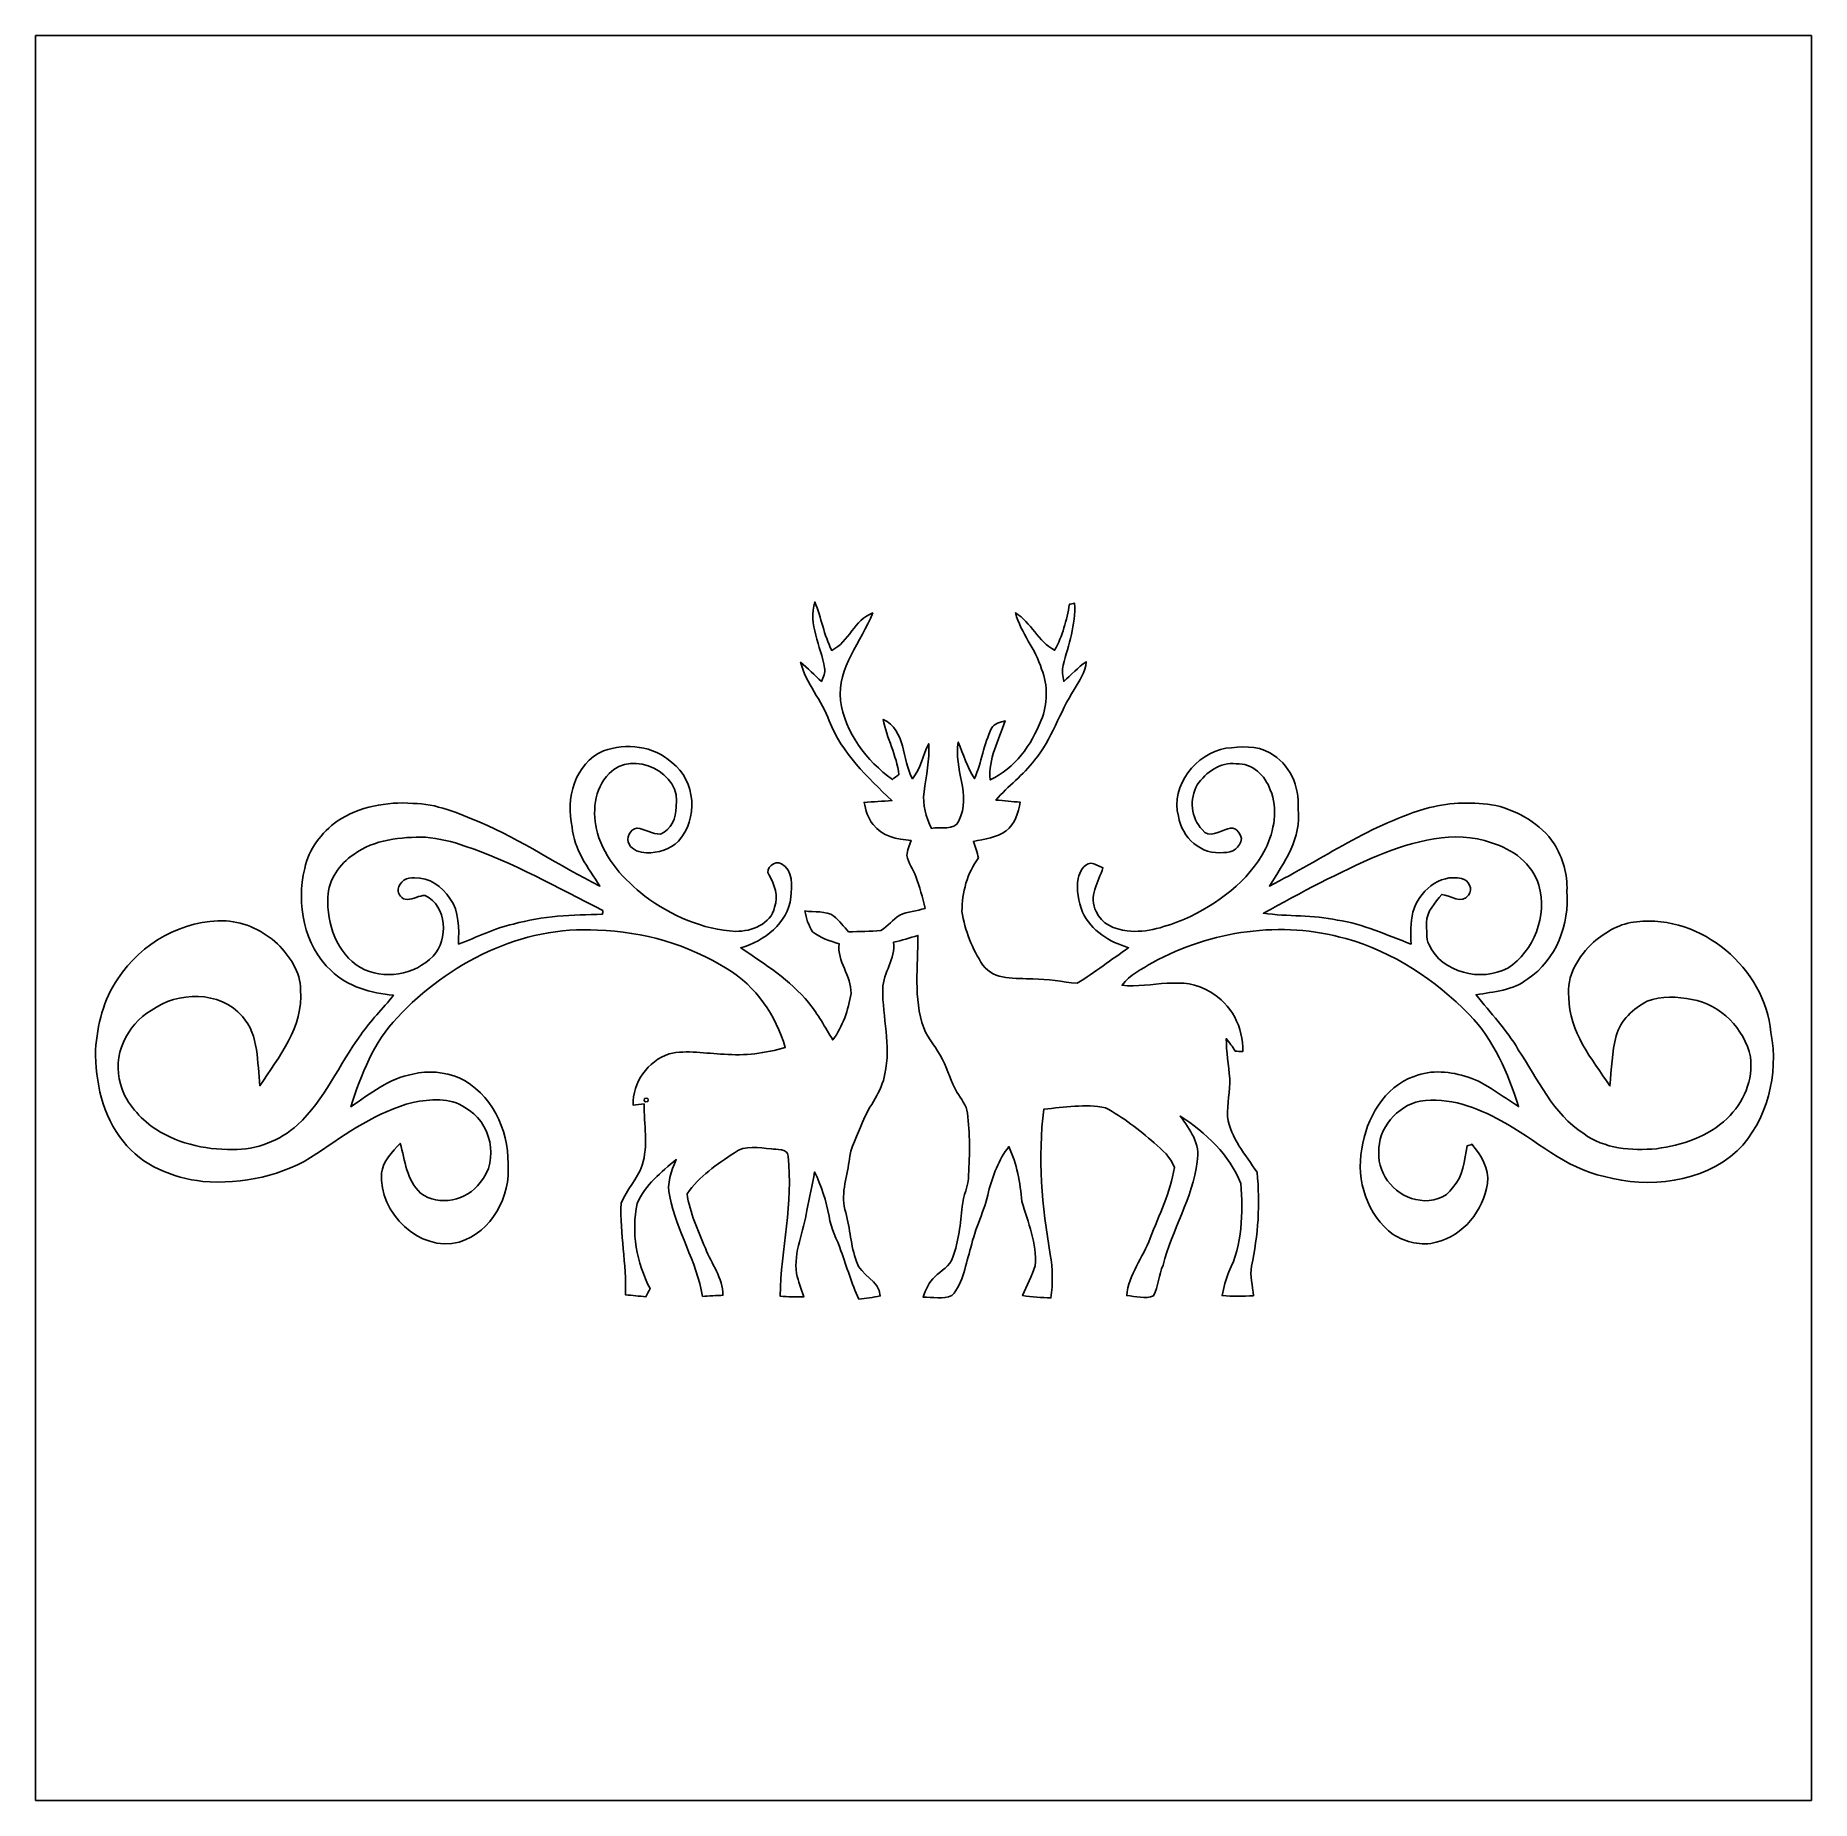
# Model space of a CAD drawing. Header units: centimetres. Extents: x -16.8 to 16.8, y -16.7 to 16.7.
import ezdxf

# ---------------------------------------------------------------- set-up
doc = ezdxf.new("R2010")
doc.units = ezdxf.units.CM
doc.header["$MEASUREMENT"] = 0
doc.layers.add('Layer 1', color=7, linetype='Continuous')

msp = doc.modelspace()

# ---------------------------------------------------------------- linework, layer by layer
at = {"layer": 'Layer 1', "color": 7}
for points, knots in [([(-16.77458, 16.66875), (-16.77458, 16.66875), (16.77458, 16.66875), (16.77458, 16.66875), (16.77458, 16.66875), (16.77458, 16.66875), (16.77458, -16.66875), (16.77458, -16.66875), (16.77458, -16.66875), (16.77458, -16.66875), (-16.77458, -16.66875), (-16.77458, -16.66875), (-16.77458, -16.66875), (-16.77458, -16.66875), (-16.77458, 16.66875), (-16.77458, 16.66875), (-16.77458, 16.66875), (-16.77458, 16.66875), (-16.77458, 16.66875), (-16.77458, 16.66875)], [0, 0, 0, 0, 0.16666667, 0.16666667, 0.16666667, 0.16666667, 0.33333333, 0.33333333, 0.33333333, 0.33333333, 0.5, 0.5, 0.5, 0.5, 0.66666667, 0.66666667, 0.66666667, 0.66666667, 1, 1, 1, 1]), ([(-1.86902, 4.7244), (-1.84891, 4.63444), (-1.89653, 4.54978), (-1.92864, 4.46864), (-1.92864, 4.46864), (-2.05916, 4.58964), (-2.18511, 4.71629), (-2.32093, 4.83129), (-2.32093, 4.83129), (-2.21968, 4.42771), (-1.92052, 4.11163), (-1.77906, 3.72286), (-1.77906, 3.72286), (-1.5427, 3.1115), (-1.05974, 2.661), (-0.59796, 2.21862), (-0.59796, 2.21862), (-0.77258, 2.20627), (-0.94756, 2.19639), (-1.12148, 2.18405), (-1.12148, 2.18405), (-1.0922, 2.03553), (-1.05163, 1.88242), (-0.95215, 1.76424), (-0.95215, 1.76424), (-0.78564, 1.54199), (-0.49706, 1.4799), (-0.23495, 1.4665), (-0.23495, 1.4665), (-0.26282, 1.37231), (-0.30621, 1.28094), (-0.31538, 1.18181), (-0.31538, 1.18181), (-0.28857, 1.03893), (-0.19297, 0.92075), (-0.14358, 0.78493), (-0.14358, 0.78493), (-0.07267, 0.58843), (-0.01729, 0.38594), (0.02963, 0.18203), (0.02963, 0.18203), (-0.12771, 0.13264), (-0.29669, 0.12277), (-0.44768, 0.05539), (-0.44768, 0.05539), (-0.57926, -0.02434), (-0.66816, -0.15981), (-0.80504, -0.23319), (-0.80504, -0.23319), (-1.00753, -0.25576), (-1.21179, -0.25647), (-1.41499, -0.26106), (-1.41499, -0.26106), (-1.50566, -0.16016), (-1.59032, -0.05221), (-1.69192, 0.03598), (-1.69192, 0.03598), (-1.84961, 0.14746), (-2.06269, 0.09843), (-2.23979, 0.13511), (-2.23979, 0.13511), (-2.22003, -0.00529), (-2.17064, -0.14005), (-2.09515, -0.2607), (-2.09515, -0.2607), (-1.94839, -0.37747), (-1.76883, -0.43533), (-1.59209, -0.48824), (-1.59209, -0.48824), (-1.64218, -0.81915), (-1.35573, -1.09396), (-1.36913, -1.42346), (-1.36913, -1.42346), (-1.41887, -1.73531), (-1.524, -2.04717), (-1.71379, -2.30293), (-1.71379, -2.30293), (-1.85702, -2.06446), (-1.99355, -1.82069), (-2.16641, -1.60232), (-2.16641, -1.60232), (-2.52166, -1.17158), (-2.99791, -0.87383), (-3.45264, -0.56162), (-3.45264, -0.56162), (-3.0039, -0.43533), (-2.5654, -0.09913), (-2.50578, 0.39123), (-2.50578, 0.39123), (-2.48179, 0.5969), (-2.45886, 0.91017), (-2.68534, 1.02059), (-2.68534, 1.02059), (-2.80705, 1.10031), (-3.0039, 0.9398), (-2.91853, 0.81104), (-2.91853, 0.81104), (-2.8127, 0.62759), (-2.7365, 0.41487), (-2.81199, 0.20496), (-2.81199, 0.20496), (-2.88361, -0.11642), (-3.24803, -0.25329), (-3.54506, -0.25329), (-3.54506, -0.25329), (-4.17195, -0.21943), (-4.76744, 0.04128), (-5.26486, 0.41487), (-5.26486, 0.41487), (-5.6575, 0.72319), (-6.01733, 1.11548), (-6.16021, 1.60408), (-6.16021, 1.60408), (-6.26075, 1.98261), (-6.23111, 2.43805), (-5.93796, 2.72768), (-5.93796, 2.72768), (-5.49945, 3.19617), (-4.5466, 2.7372), (-4.67536, 2.09938), (-4.67536, 2.09938), (-4.66796, 1.89054), (-4.77026, 1.66934), (-4.96746, 1.58044), (-4.96746, 1.58044), (-5.1248, 1.58715), (-5.25921, 1.67993), (-5.41267, 1.69898), (-5.41267, 1.69898), (-5.54461, 1.68028), (-5.63316, 1.50707), (-5.55978, 1.39171), (-5.55978, 1.39171), (-5.49628, 1.27706), (-5.35693, 1.23896), (-5.23522, 1.23014), (-5.23522, 1.23014), (-5.01615, 1.23225), (-4.78437, 1.29117), (-4.62774, 1.45274), (-4.62774, 1.45274), (-4.25203, 1.86655), (-4.29895, 2.59539), (-4.75403, 2.93546), (-4.75403, 2.93546), (-5.09693, 3.25473), (-5.61834, 3.31082), (-6.04767, 3.15524), (-6.04767, 3.15524), (-6.59059, 2.92135), (-6.76204, 2.25002), (-6.63893, 1.71626), (-6.63893, 1.71626), (-6.60047, 1.29187), (-6.33624, 0.94791), (-6.11329, 0.6036), (-6.11329, 0.6036), (-6.88305, 0.98108), (-7.59143, 1.47743), (-8.38341, 1.81116), (-8.38341, 1.81116), (-8.7884, 1.97908), (-9.20291, 2.16218), (-9.64953, 2.1657), (-9.64953, 2.1657), (-10.14201, 2.20098), (-10.65636, 2.1022), (-11.07405, 1.83162), (-11.07405, 1.83162), (-11.36721, 1.61008), (-11.61838, 1.30175), (-11.68964, 0.9331), (-11.68964, 0.9331), (-11.85086, 0.2667), (-11.70552, -0.51259), (-11.18976, -0.99448), (-11.18976, -0.99448), (-10.87931, -1.30351), (-10.43587, -1.41323), (-10.0136, -1.45979), (-10.0136, -1.45979), (-10.2108, -1.71662), (-10.4521, -1.93746), (-10.62955, -2.2098), (-10.62955, -2.2098), (-11.043, -2.76507), (-11.30935, -3.43253), (-11.82723, -3.90701), (-11.82723, -3.90701), (-12.15425, -4.21393), (-12.60334, -4.37444), (-13.04925, -4.37409), (-13.04925, -4.37409), (-13.58829, -4.37868), (-14.14427, -4.25027), (-14.58771, -3.93312), (-14.58771, -3.93312), (-14.84595, -3.7271), (-15.08619, -3.46322), (-15.16768, -3.13478), (-15.16768, -3.13478), (-15.33454, -2.60985), (-15.04985, -2.01754), (-14.58842, -1.74484), (-14.58842, -1.74484), (-14.08395, -1.38501), (-13.29373, -1.36666), (-12.86757, -1.8602), (-12.86757, -1.8602), (-12.54619, -2.22215), (-12.58958, -2.72415), (-12.53561, -3.16936), (-12.53561, -3.16936), (-12.18036, -2.62396), (-11.70481, -2.05246), (-11.76937, -1.35925), (-11.76937, -1.35925), (-11.76726, -1.01847), (-11.9701, -0.72143), (-12.20294, -0.49107), (-12.20294, -0.49107), (-12.46717, -0.24342), (-12.81289, -0.08008), (-13.1759, -0.05398), (-13.1759, -0.05398), (-13.9887, -0.02258), (-14.77963, -0.47449), (-15.21989, -1.14829), (-15.21989, -1.14829), (-15.49294, -1.53952), (-15.60583, -2.01859), (-15.64005, -2.48814), (-15.64005, -2.48814), (-15.64217, -3.09421), (-15.51764, -3.74086), (-15.11582, -4.21569), (-15.11582, -4.21569), (-14.76269, -4.68348), (-14.18167, -4.90784), (-13.61581, -4.97593), (-13.61581, -4.97593), (-12.86757, -5.03308), (-12.08723, -4.87645), (-11.46104, -4.44888), (-11.46104, -4.44888), (-10.89519, -4.06188), (-10.31804, -3.65901), (-9.64565, -3.48368), (-9.64565, -3.48368), (-9.32109, -3.42406), (-8.94927, -3.3842), (-8.6614, -3.58175), (-8.6614, -3.58175), (-8.17563, -3.83787), (-7.99677, -4.57623), (-8.37671, -4.99357), (-8.37671, -4.99357), (-8.62083, -5.34035), (-9.15353, -5.45959), (-9.49995, -5.19571), (-9.49995, -5.19571), (-9.76912, -4.95441), (-9.78923, -4.57941), (-9.8873, -4.25626), (-9.8873, -4.25626), (-10.03864, -4.41784), (-10.20904, -4.59176), (-10.23761, -4.82141), (-10.23761, -4.82141), (-10.28806, -5.56613), (-9.52782, -6.32213), (-8.76935, -6.11999), (-8.76935, -6.11999), (-8.15305, -5.93372), (-7.79709, -5.25815), (-7.84754, -4.63868), (-7.84754, -4.63868), (-7.8359, -3.99521), (-8.16928, -3.30165), (-8.77041, -3.02048), (-8.77041, -3.02048), (-9.04593, -2.90583), (-9.35849, -2.87514), (-9.64847, -2.94958), (-9.64847, -2.94958), (-10.09191, -3.02789), (-10.45316, -3.31611), (-10.81511, -3.56376), (-10.81511, -3.56376), (-10.6239, -2.95804), (-10.39001, -2.3435), (-9.93951, -1.87889), (-9.93951, -1.87889), (-8.97714, -0.85125), (-7.5886, -0.13723), (-6.15527, -0.23072), (-6.15527, -0.23072), (-5.29661, -0.25224), (-4.43971, -0.50483), (-3.70981, -0.9585), (-3.70981, -0.9585), (-3.16512, -1.29046), (-2.78871, -1.84044), (-2.61056, -2.44616), (-2.61056, -2.44616), (-2.98626, -2.55341), (-3.37749, -2.60773), (-3.76837, -2.5714), (-3.76837, -2.5714), (-4.11268, -2.56434), (-4.4637, -2.48391), (-4.80448, -2.56716), (-4.80448, -2.56716), (-5.20735, -2.6984), (-5.49698, -3.10974), (-5.48711, -3.53413), (-5.48711, -3.53413), (-5.41726, -3.52743), (-5.34741, -3.51966), (-5.2772, -3.51226), (-5.2772, -3.51226), (-5.28567, -3.89784), (-5.19254, -4.29542), (-5.31671, -4.67113), (-5.31671, -4.67113), (-5.40244, -4.93219), (-5.60917, -5.13539), (-5.71183, -5.38656), (-5.71183, -5.38656), (-5.74181, -5.96441), (-5.60352, -6.53732), (-5.62963, -7.11588), (-5.62963, -7.11588), (-5.50122, -7.13246), (-5.37316, -7.14234), (-5.24369, -7.15292), (-5.24369, -7.15292), (-5.21794, -7.10212), (-5.19183, -7.05167), (-5.16573, -7.00123), (-5.16573, -7.00123), (-5.41937, -6.50875), (-5.52768, -5.93549), (-5.40703, -5.38974), (-5.40703, -5.38974), (-5.26486, -5.04084), (-4.94983, -4.79813), (-4.67148, -4.56177), (-4.67148, -4.56177), (-4.76497, -4.7812), (-4.85599, -5.01227), (-4.79496, -5.2578), (-4.79496, -5.2578), (-4.65843, -5.90973), (-4.28943, -6.48794), (-4.17407, -7.14657), (-4.17407, -7.14657), (-4.07741, -7.14128), (-3.88444, -7.1314), (-3.78778, -7.12611), (-3.78778, -7.12611), (-3.79236, -6.79591), (-4.00121, -6.53097), (-4.12044, -6.23817), (-4.12044, -6.23817), (-4.25944, -5.90338), (-4.4136, -5.5686), (-4.46758, -5.20771), (-4.46758, -5.20771), (-4.23792, -4.88209), (-3.89961, -4.65314), (-3.57223, -4.43477), (-3.57223, -4.43477), (-3.37009, -4.27708), (-3.10762, -4.3494), (-2.87514, -4.35786), (-2.87514, -4.35786), (-2.78836, -4.38221), (-2.56152, -4.34411), (-2.55905, -4.49721), (-2.55905, -4.49721), (-2.4578, -5.38198), (-2.69099, -6.25722), (-2.70898, -7.14057), (-2.70898, -7.14057), (-2.56046, -7.15927), (-2.41088, -7.15574), (-2.26131, -7.1561), (-2.26131, -7.1561), (-2.30364, -7.00793), (-2.36502, -6.8647), (-2.4003, -6.71513), (-2.4003, -6.71513), (-2.45674, -6.30308), (-2.25848, -5.92173), (-2.20133, -5.52274), (-2.20133, -5.52274), (-2.16394, -5.27826), (-2.09621, -5.04014), (-2.05811, -4.79566), (-2.05811, -4.79566), (-1.92828, -5.05954), (-1.83868, -5.34282), (-1.7847, -5.63174), (-1.7847, -5.63174), (-1.74766, -5.86246), (-1.63407, -6.06884), (-1.55857, -6.28756), (-1.55857, -6.28756), (-1.44498, -6.59059), (-1.36208, -6.90668), (-1.22026, -7.19949), (-1.22026, -7.19949), (-1.08514, -7.18432), (-0.95038, -7.16456), (-0.81668, -7.13916), (-0.81668, -7.13916), (-0.83467, -6.84318), (-1.18851, -6.75322), (-1.26824, -6.48794), (-1.26824, -6.48794), (-1.37372, -6.19019), (-1.38571, -5.86952), (-1.4672, -5.56507), (-1.4672, -5.56507), (-1.5808, -5.24651), (-1.44463, -4.91596), (-1.40723, -4.59775), (-1.40723, -4.59775), (-1.38183, -4.33246), (-1.24848, -4.10034), (-1.15288, -3.85727), (-1.15288, -3.85727), (-1.03046, -3.54224), (-0.78176, -3.28577), (-0.7306, -2.94181), (-0.7306, -2.94181), (-0.60466, -2.41124), (-0.77788, -1.87184), (-0.77047, -1.33879), (-0.77047, -1.33879), (-0.76306, -1.0287), (-0.52388, -0.77082), (-0.56444, -0.45508), (-0.56444, -0.45508), (-0.40993, -0.42228), (-0.25788, -0.37677), (-0.10654, -0.32949), (-0.10654, -0.32949), (-0.1016, -0.91264), (-0.19509, -1.51377), (0.00353, -2.07716), (0.00353, -2.07716), (0.09419, -2.28988), (0.25753, -2.46133), (0.35595, -2.67088), (0.35595, -2.67088), (0.46567, -2.86914), (0.50941, -3.09739), (0.63253, -3.28895), (0.63253, -3.28895), (0.70097, -3.41806), (0.81774, -3.53131), (0.82973, -3.68476), (0.82973, -3.68476), (0.8823, -4.07035), (0.87277, -4.46193), (0.85231, -4.84964), (0.85231, -4.84964), (0.85196, -5.05777), (0.74859, -5.2451), (0.73025, -5.45006), (0.73025, -5.45006), (0.70062, -5.77356), (0.66604, -6.10129), (0.55492, -6.40927), (0.55492, -6.40927), (0.49812, -6.57542), (0.33267, -6.66186), (0.21378, -6.77757), (0.21378, -6.77757), (0.10125, -6.87846), (0.04304, -7.02204), (-0.00917, -7.15998), (-0.00917, -7.15998), (0.1711, -7.15927), (0.36759, -7.20654), (0.53693, -7.13352), (0.53693, -7.13352), (0.75847, -6.88411), (0.79551, -6.53274), (0.89429, -6.22441), (0.89429, -6.22441), (0.97296, -5.86211), (1.15358, -5.53297), (1.22837, -5.17031), (1.22837, -5.17031), (1.30598, -4.86798), (1.42064, -4.566), (1.61325, -4.31765), (1.61325, -4.31765), (1.76283, -4.64361), (1.82668, -4.99851), (1.85773, -5.35376), (1.85773, -5.35376), (1.97309, -5.74993), (2.14806, -6.14574), (2.10961, -6.56872), (2.10961, -6.56872), (2.04611, -6.76204), (1.9491, -6.94267), (1.87219, -7.13105), (1.87219, -7.13105), (2.04858, -7.16527), (2.22885, -7.16527), (2.40841, -7.17762), (2.40841, -7.17762), (2.44475, -6.90457), (2.4444, -6.62728), (2.39324, -6.35635), (2.39324, -6.35635), (2.24049, -5.45006), (2.15512, -4.52649), (2.27365, -3.60998), (2.27365, -3.60998), (2.65994, -3.57752), (3.05435, -3.5052), (3.43958, -3.58281), (3.43958, -3.58281), (3.77296, -3.76273), (4.07106, -4.00368), (4.35928, -4.24815), (4.35928, -4.24815), (4.50991, -4.37974), (4.67289, -4.51767), (4.74169, -4.71241), (4.74169, -4.71241), (4.66337, -5.17984), (4.45311, -5.60952), (4.28202, -6.04802), (4.28202, -6.04802), (4.14867, -6.41667), (3.87174, -6.72959), (3.84069, -7.13352), (3.84069, -7.13352), (4.0065, -7.13881), (4.18959, -7.20972), (4.34481, -7.13458), (4.34481, -7.13458), (4.44324, -6.95678), (4.43971, -6.74088), (4.5272, -6.55673), (4.5272, -6.55673), (4.69547, -5.89068), (5.08388, -5.29237), (5.16855, -4.6041), (5.16855, -4.6041), (5.23593, -4.26649), (5.03484, -3.99309), (4.84893, -3.74297), (4.84893, -3.74297), (5.33259, -4.04601), (5.77779, -4.47851), (5.99546, -5.01333), (5.99546, -5.01333), (6.03285, -5.5686), (6.03179, -6.17326), (5.76862, -6.68161), (5.76862, -6.68161), (5.70689, -6.82519), (5.67584, -6.97971), (5.64197, -7.13176), (5.64197, -7.13176), (5.83812, -7.1501), (6.03638, -7.14939), (6.23323, -7.13493), (6.23323, -7.13493), (6.21877, -6.94831), (6.16373, -6.76169), (6.19584, -6.57472), (6.19584, -6.57472), (6.32389, -5.99581), (6.36094, -5.39256), (6.30132, -4.80342), (6.30132, -4.80342), (6.08612, -4.47146), (5.80319, -4.16172), (5.74428, -3.7525), (5.74428, -3.7525), (5.73052, -3.51084), (5.79614, -3.27131), (5.78485, -3.03001), (5.78485, -3.03001), (5.76439, -2.77848), (5.71782, -2.53012), (5.71959, -2.27718), (5.71959, -2.27718), (5.78132, -2.35162), (5.8353, -2.43205), (5.88786, -2.51354), (5.88786, -2.51354), (5.93513, -2.51672), (5.98276, -2.52024), (6.03074, -2.52377), (6.03074, -2.52377), (6.04626, -2.07081), (5.81413, -1.61749), (5.41373, -1.39629), (5.41373, -1.39629), (4.9149, -1.06821), (4.30283, -1.32962), (3.75109, -1.27106), (3.75109, -1.27106), (3.89643, -1.0728), (4.12715, -0.96661), (4.33035, -0.83926), (4.33035, -0.83926), (5.43172, -0.24024), (6.76522, -0.04198), (7.97877, -0.39017), (7.97877, -0.39017), (8.87201, -0.635), (9.66717, -1.1684), (10.31099, -1.82457), (10.31099, -1.82457), (10.78089, -2.30364), (11.03665, -2.93441), (11.24303, -3.56059), (11.24303, -3.56059), (10.92764, -3.37361), (10.64331, -3.12244), (10.29017, -3.00637), (10.29017, -3.00637), (9.96456, -2.89666), (9.59273, -2.86103), (9.26959, -2.99156), (9.26959, -2.99156), (8.69668, -3.19123), (8.36754, -3.78919), (8.27793, -4.36104), (8.27793, -4.36104), (8.17316, -4.95194), (8.376, -5.61799), (8.87307, -5.97817), (8.87307, -5.97817), (9.1119, -6.12246), (9.40999, -6.20571), (9.68481, -6.12211), (9.68481, -6.12211), (10.19845, -6.00428), (10.57592, -5.52309), (10.65671, -5.01544), (10.65671, -5.01544), (10.69058, -4.73251), (10.5343, -4.47993), (10.35861, -4.27496), (10.35861, -4.27496), (10.33639, -4.28272), (10.29159, -4.2986), (10.26901, -4.30636), (10.26901, -4.30636), (10.21539, -4.57729), (10.19881, -4.88244), (9.99631, -5.09376), (9.99631, -5.09376), (9.86861, -5.29272), (9.60332, -5.36575), (9.38036, -5.33153), (9.38036, -5.33153), (8.94539, -5.28638), (8.57814, -4.86586), (8.60037, -4.42736), (8.60037, -4.42736), (8.58485, -3.97087), (8.94221, -3.55424), (9.38107, -3.45687), (9.38107, -3.45687), (9.92011, -3.37891), (10.45175, -3.57258), (10.9153, -3.83258), (10.9153, -3.83258), (11.56441, -4.18006), (12.11968, -4.73004), (12.86157, -4.88244), (12.86157, -4.88244), (13.70365, -5.11281), (14.70519, -5.00309), (15.37159, -4.39984), (15.37159, -4.39984), (15.94414, -3.82411), (16.15757, -2.95169), (16.00906, -2.16429), (16.00906, -2.16429), (15.9004, -0.94862), (14.69143, 0.06809), (13.47294, -0.0702), (13.47294, -0.0702), (13.16461, -0.0956), (12.89156, -0.2607), (12.65943, -0.45367), (12.65943, -0.45367), (12.37333, -0.7172), (12.14085, -1.09643), (12.18847, -1.50001), (12.18847, -1.50001), (12.19376, -2.14736), (12.62345, -2.66171), (12.96599, -3.17112), (12.96599, -3.17112), (12.9988, -2.85503), (13.0048, -2.534), (13.08629, -2.22532), (13.08629, -2.22532), (13.16461, -1.9304), (13.40873, -1.70709), (13.67261, -1.57198), (13.67261, -1.57198), (13.9379, -1.46579), (14.24164, -1.48484), (14.51716, -1.53741), (14.51716, -1.53741), (15.05726, -1.63477), (15.50811, -2.08844), (15.62065, -2.62255), (15.62065, -2.62255), (15.67744, -3.04976), (15.49541, -3.49568), (15.18003, -3.78531), (15.18003, -3.78531), (14.82302, -4.12997), (14.32842, -4.29225), (13.84547, -4.35716), (13.84547, -4.35716), (13.37733, -4.40126), (12.86263, -4.35963), (12.47105, -4.07353), (12.47105, -4.07353), (11.89002, -3.69641), (11.60709, -3.04341), (11.23632, -2.48708), (11.23632, -2.48708), (11.01196, -2.11032), (10.70963, -1.79246), (10.43975, -1.45027), (10.43975, -1.45027), (10.77313, -1.39383), (11.13896, -1.36701), (11.41518, -1.15006), (11.41518, -1.15006), (11.95211, -0.79657), (12.20505, -0.11465), (12.15531, 0.51223), (12.15531, 0.51223), (12.16836, 0.82621), (12.08052, 1.13665), (11.91225, 1.40053), (11.91225, 1.40053), (11.66424, 1.78153), (11.23985, 2.0126), (10.81017, 2.1276), (10.81017, 2.1276), (10.39566, 2.19534), (9.96386, 2.18793), (9.55604, 2.08421), (9.55604, 2.08421), (8.46455, 1.78188), (7.53427, 1.10949), (6.53556, 0.6029), (6.53556, 0.6029), (6.81143, 1.04458), (7.14798, 1.51201), (7.07743, 2.06446), (7.07743, 2.06446), (7.10741, 2.47685), (6.92079, 2.92312), (6.54085, 3.1175), (6.54085, 3.1175), (6.29497, 3.2699), (5.98629, 3.23497), (5.71324, 3.20534), (5.71324, 3.20534), (5.14562, 3.10303), (4.66478, 2.50543), (4.81577, 1.92193), (4.81577, 1.92193), (4.87433, 1.52153), (5.25039, 1.17863), (5.66702, 1.23896), (5.66702, 1.23896), (5.83283, 1.21991), (5.9877, 1.33668), (6.00534, 1.49966), (6.00534, 1.49966), (5.98734, 1.61043), (5.8741, 1.74837), (5.75204, 1.6831), (5.75204, 1.6831), (5.59752, 1.64289), (5.38762, 1.49401), (5.26732, 1.66864), (5.26732, 1.66864), (5.05037, 1.88913), (5.01967, 2.25249), (5.17137, 2.51778), (5.17137, 2.51778), (5.33612, 2.7492), (5.60529, 2.95875), (5.90797, 2.90936), (5.90797, 2.90936), (6.21136, 2.93582), (6.45372, 2.6857), (6.55144, 2.42147), (6.55144, 2.42147), (6.70384, 2.06093), (6.62622, 1.64782), (6.45901, 1.30634), (6.45901, 1.30634), (6.14186, 0.68651), (5.5499, 0.26176), (4.93077, -0.02469), (4.93077, -0.02469), (4.58717, -0.15522), (4.22275, -0.28928), (3.84916, -0.24377), (3.84916, -0.24377), (3.61703, -0.21519), (3.35209, -0.11395), (3.26461, 0.12347), (3.26461, 0.12347), (3.10797, 0.39546), (3.30764, 0.68651), (3.38914, 0.94862), (3.38914, 0.94862), (3.3147, 0.98213), (3.24167, 1.02411), (3.15983, 1.0347), (3.15983, 1.0347), (3.02154, 1.01318), (2.94852, 0.87171), (2.92135, 0.74754), (2.92135, 0.74754), (2.88219, 0.53446), (2.93017, 0.31221), (3.00249, 0.11077), (3.00249, 0.11077), (3.169, -0.23742), (3.51578, -0.45473), (3.87526, -0.56127), (3.87526, -0.56127), (3.55106, -0.78352), (3.23568, -1.02553), (2.90371, -1.2319), (2.90371, -1.2319), (2.62396, -1.21073), (2.34668, -1.14547), (2.0641, -1.15182), (2.0641, -1.15182), (1.74625, -1.12818), (1.33985, -1.18886), (1.1236, -0.889), (1.1236, -0.889), (0.91934, -0.58702), (0.78317, -0.2346), (0.72531, 0.12488), (0.72531, 0.12488), (0.73096, 0.48013), (0.82091, 0.84808), (1.03999, 1.13489), (1.03999, 1.13489), (1.01106, 1.24072), (0.97825, 1.34408), (0.94227, 1.44745), (0.94227, 1.44745), (1.15499, 1.49119), (1.38254, 1.51377), (1.5621, 1.64924), (1.5621, 1.64924), (1.73214, 1.77341), (1.79035, 1.98967), (1.82633, 2.18616), (1.82633, 2.18616), (1.67358, 2.20063), (1.52083, 2.21474), (1.36878, 2.22814), (1.36878, 2.22814), (1.59491, 2.49555), (1.88912, 2.69769), (2.09726, 2.98238), (2.09726, 2.98238), (2.43064, 3.3782), (2.56928, 3.88726), (2.84692, 4.31729), (2.84692, 4.31729), (2.93652, 4.48345), (3.06881, 4.64291), (3.06987, 4.84046), (3.06987, 4.84046), (2.91747, 4.73181), (2.79188, 4.59176), (2.65077, 4.46969), (2.65077, 4.46969), (2.62819, 4.56918), (2.61232, 4.67289), (2.64054, 4.77273), (2.64054, 4.77273), (2.73403, 5.15973), (2.88361, 5.54002), (2.85362, 5.94642), (2.85362, 5.94642), (2.82928, 5.94113), (2.78095, 5.93055), (2.75696, 5.92526), (2.75696, 5.92526), (2.70439, 5.62469), (2.62784, 5.32659), (2.47756, 5.05848), (2.47756, 5.05848), (2.16676, 5.21899), (2.03623, 5.58306), (1.73708, 5.76227), (1.73708, 5.76227), (1.83727, 5.38092), (2.1209, 5.07894), (2.23026, 4.69971), (2.23026, 4.69971), (2.35197, 4.39455), (2.34879, 4.03719), (2.22321, 3.7338), (2.22321, 3.7338), (2.03835, 3.26813), (1.72685, 2.82716), (1.26189, 2.6095), (1.26189, 2.6095), (1.21391, 3.00849), (1.42416, 3.35774), (1.54305, 3.72286), (1.54305, 3.72286), (1.44992, 3.69605), (1.33562, 3.67806), (1.28587, 3.58352), (1.28587, 3.58352), (1.13736, 3.2826), (1.09714, 2.94181), (0.96344, 2.63454), (0.96344, 2.63454), (0.82197, 2.84621), (0.75671, 3.09245), (0.65617, 3.32281), (0.65617, 3.32281), (0.55986, 2.82258), (0.91581, 2.32728), (0.66851, 1.83762), (0.66851, 1.83762), (0.58561, 1.63407), (0.31291, 1.73496), (0.15064, 1.69086), (0.15064, 1.69086), (0.04974, 1.90429), (-0.02223, 2.14313), (0.01023, 2.3809), (0.01023, 2.3809), (0.05503, 2.68288), (0.11642, 2.98344), (0.09913, 3.29071), (0.09913, 3.29071), (-0.0187, 3.07693), (-0.04868, 2.82116), (-0.2099, 2.63031), (-0.2099, 2.63031), (-0.4064, 2.99579), (-0.33161, 3.54542), (-0.76024, 3.75144), (-0.76024, 3.75144), (-0.69603, 3.39372), (-0.50483, 3.0734), (-0.46637, 2.70863), (-0.46637, 2.70863), (-0.50729, 2.67794), (-0.54786, 2.64689), (-0.58808, 2.61585), (-0.58808, 2.61585), (-1.07774, 2.97145), (-1.48484, 3.4985), (-1.56774, 4.11057), (-1.56774, 4.11057), (-1.63618, 4.73992), (-1.16946, 5.2137), (-0.95991, 5.76121), (-0.95991, 5.76121), (-1.30669, 5.63951), (-1.40547, 5.21476), (-1.73284, 5.0546), (-1.73284, 5.0546), (-1.88419, 5.34494), (-1.92687, 5.67302), (-2.05493, 5.97182), (-2.05493, 5.97182), (-2.18299, 5.54814), (-1.93746, 5.13503), (-1.86902, 4.7244)], [0, 0, 0, 0, 0.00398406, 0.00398406, 0.00398406, 0.00398406, 0.00796813, 0.00796813, 0.00796813, 0.00796813, 0.01195219, 0.01195219, 0.01195219, 0.01195219, 0.01593625, 0.01593625, 0.01593625, 0.01593625, 0.01992032, 0.01992032, 0.01992032, 0.01992032, 0.02390438, 0.02390438, 0.02390438, 0.02390438, 0.02788845, 0.02788845, 0.02788845, 0.02788845, 0.03187251, 0.03187251, 0.03187251, 0.03187251, 0.03585657, 0.03585657, 0.03585657, 0.03585657, 0.03984064, 0.03984064, 0.03984064, 0.03984064, 0.0438247, 0.0438247, 0.0438247, 0.0438247, 0.04780876, 0.04780876, 0.04780876, 0.04780876, 0.05179283, 0.05179283, 0.05179283, 0.05179283, 0.05577689, 0.05577689, 0.05577689, 0.05577689, 0.05976096, 0.05976096, 0.05976096, 0.05976096, 0.06374502, 0.06374502, 0.06374502, 0.06374502, 0.06772908, 0.06772908, 0.06772908, 0.06772908, 0.07171315, 0.07171315, 0.07171315, 0.07171315, 0.07569721, 0.07569721, 0.07569721, 0.07569721, 0.07968127, 0.07968127, 0.07968127, 0.07968127, 0.08366534, 0.08366534, 0.08366534, 0.08366534, 0.0876494, 0.0876494, 0.0876494, 0.0876494, 0.09163347, 0.09163347, 0.09163347, 0.09163347, 0.09561753, 0.09561753, 0.09561753, 0.09561753, 0.09960159, 0.09960159, 0.09960159, 0.09960159, 0.10358566, 0.10358566, 0.10358566, 0.10358566, 0.10756972, 0.10756972, 0.10756972, 0.10756972, 0.11155378, 0.11155378, 0.11155378, 0.11155378, 0.11553785, 0.11553785, 0.11553785, 0.11553785, 0.11952191, 0.11952191, 0.11952191, 0.11952191, 0.12350598, 0.12350598, 0.12350598, 0.12350598, 0.12749004, 0.12749004, 0.12749004, 0.12749004, 0.1314741, 0.1314741, 0.1314741, 0.1314741, 0.13545817, 0.13545817, 0.13545817, 0.13545817, 0.13944223, 0.13944223, 0.13944223, 0.13944223, 0.14342629, 0.14342629, 0.14342629, 0.14342629, 0.14741036, 0.14741036, 0.14741036, 0.14741036, 0.15139442, 0.15139442, 0.15139442, 0.15139442, 0.15537849, 0.15537849, 0.15537849, 0.15537849, 0.15936255, 0.15936255, 0.15936255, 0.15936255, 0.16334661, 0.16334661, 0.16334661, 0.16334661, 0.16733068, 0.16733068, 0.16733068, 0.16733068, 0.17131474, 0.17131474, 0.17131474, 0.17131474, 0.1752988, 0.1752988, 0.1752988, 0.1752988, 0.17928287, 0.17928287, 0.17928287, 0.17928287, 0.18326693, 0.18326693, 0.18326693, 0.18326693, 0.187251, 0.187251, 0.187251, 0.187251, 0.19123506, 0.19123506, 0.19123506, 0.19123506, 0.19521912, 0.19521912, 0.19521912, 0.19521912, 0.19920319, 0.19920319, 0.19920319, 0.19920319, 0.20318725, 0.20318725, 0.20318725, 0.20318725, 0.20717131, 0.20717131, 0.20717131, 0.20717131, 0.21115538, 0.21115538, 0.21115538, 0.21115538, 0.21513944, 0.21513944, 0.21513944, 0.21513944, 0.21912351, 0.21912351, 0.21912351, 0.21912351, 0.22310757, 0.22310757, 0.22310757, 0.22310757, 0.22709163, 0.22709163, 0.22709163, 0.22709163, 0.2310757, 0.2310757, 0.2310757, 0.2310757, 0.23505976, 0.23505976, 0.23505976, 0.23505976, 0.23904382, 0.23904382, 0.23904382, 0.23904382, 0.24302789, 0.24302789, 0.24302789, 0.24302789, 0.24701195, 0.24701195, 0.24701195, 0.24701195, 0.25099602, 0.25099602, 0.25099602, 0.25099602, 0.25498008, 0.25498008, 0.25498008, 0.25498008, 0.25896414, 0.25896414, 0.25896414, 0.25896414, 0.26294821, 0.26294821, 0.26294821, 0.26294821, 0.26693227, 0.26693227, 0.26693227, 0.26693227, 0.27091633, 0.27091633, 0.27091633, 0.27091633, 0.2749004, 0.2749004, 0.2749004, 0.2749004, 0.27888446, 0.27888446, 0.27888446, 0.27888446, 0.28286853, 0.28286853, 0.28286853, 0.28286853, 0.28685259, 0.28685259, 0.28685259, 0.28685259, 0.29083665, 0.29083665, 0.29083665, 0.29083665, 0.29482072, 0.29482072, 0.29482072, 0.29482072, 0.29880478, 0.29880478, 0.29880478, 0.29880478, 0.30278884, 0.30278884, 0.30278884, 0.30278884, 0.30677291, 0.30677291, 0.30677291, 0.30677291, 0.31075697, 0.31075697, 0.31075697, 0.31075697, 0.31474104, 0.31474104, 0.31474104, 0.31474104, 0.3187251, 0.3187251, 0.3187251, 0.3187251, 0.32270916, 0.32270916, 0.32270916, 0.32270916, 0.32669323, 0.32669323, 0.32669323, 0.32669323, 0.33067729, 0.33067729, 0.33067729, 0.33067729, 0.33466135, 0.33466135, 0.33466135, 0.33466135, 0.33864542, 0.33864542, 0.33864542, 0.33864542, 0.34262948, 0.34262948, 0.34262948, 0.34262948, 0.34661355, 0.34661355, 0.34661355, 0.34661355, 0.35059761, 0.35059761, 0.35059761, 0.35059761, 0.35458167, 0.35458167, 0.35458167, 0.35458167, 0.35856574, 0.35856574, 0.35856574, 0.35856574, 0.3625498, 0.3625498, 0.3625498, 0.3625498, 0.36653386, 0.36653386, 0.36653386, 0.36653386, 0.37051793, 0.37051793, 0.37051793, 0.37051793, 0.37450199, 0.37450199, 0.37450199, 0.37450199, 0.37848606, 0.37848606, 0.37848606, 0.37848606, 0.38247012, 0.38247012, 0.38247012, 0.38247012, 0.38645418, 0.38645418, 0.38645418, 0.38645418, 0.39043825, 0.39043825, 0.39043825, 0.39043825, 0.39442231, 0.39442231, 0.39442231, 0.39442231, 0.39840637, 0.39840637, 0.39840637, 0.39840637, 0.40239044, 0.40239044, 0.40239044, 0.40239044, 0.4063745, 0.4063745, 0.4063745, 0.4063745, 0.41035857, 0.41035857, 0.41035857, 0.41035857, 0.41434263, 0.41434263, 0.41434263, 0.41434263, 0.41832669, 0.41832669, 0.41832669, 0.41832669, 0.42231076, 0.42231076, 0.42231076, 0.42231076, 0.42629482, 0.42629482, 0.42629482, 0.42629482, 0.43027888, 0.43027888, 0.43027888, 0.43027888, 0.43426295, 0.43426295, 0.43426295, 0.43426295, 0.43824701, 0.43824701, 0.43824701, 0.43824701, 0.44223108, 0.44223108, 0.44223108, 0.44223108, 0.44621514, 0.44621514, 0.44621514, 0.44621514, 0.4501992, 0.4501992, 0.4501992, 0.4501992, 0.45418327, 0.45418327, 0.45418327, 0.45418327, 0.45816733, 0.45816733, 0.45816733, 0.45816733, 0.46215139, 0.46215139, 0.46215139, 0.46215139, 0.46613546, 0.46613546, 0.46613546, 0.46613546, 0.47011952, 0.47011952, 0.47011952, 0.47011952, 0.47410359, 0.47410359, 0.47410359, 0.47410359, 0.47808765, 0.47808765, 0.47808765, 0.47808765, 0.48207171, 0.48207171, 0.48207171, 0.48207171, 0.48605578, 0.48605578, 0.48605578, 0.48605578, 0.49003984, 0.49003984, 0.49003984, 0.49003984, 0.4940239, 0.4940239, 0.4940239, 0.4940239, 0.49800797, 0.49800797, 0.49800797, 0.49800797, 0.50199203, 0.50199203, 0.50199203, 0.50199203, 0.5059761, 0.5059761, 0.5059761, 0.5059761, 0.50996016, 0.50996016, 0.50996016, 0.50996016, 0.51394422, 0.51394422, 0.51394422, 0.51394422, 0.51792829, 0.51792829, 0.51792829, 0.51792829, 0.52191235, 0.52191235, 0.52191235, 0.52191235, 0.52589641, 0.52589641, 0.52589641, 0.52589641, 0.52988048, 0.52988048, 0.52988048, 0.52988048, 0.53386454, 0.53386454, 0.53386454, 0.53386454, 0.53784861, 0.53784861, 0.53784861, 0.53784861, 0.54183267, 0.54183267, 0.54183267, 0.54183267, 0.54581673, 0.54581673, 0.54581673, 0.54581673, 0.5498008, 0.5498008, 0.5498008, 0.5498008, 0.55378486, 0.55378486, 0.55378486, 0.55378486, 0.55776892, 0.55776892, 0.55776892, 0.55776892, 0.56175299, 0.56175299, 0.56175299, 0.56175299, 0.56573705, 0.56573705, 0.56573705, 0.56573705, 0.56972112, 0.56972112, 0.56972112, 0.56972112, 0.57370518, 0.57370518, 0.57370518, 0.57370518, 0.57768924, 0.57768924, 0.57768924, 0.57768924, 0.58167331, 0.58167331, 0.58167331, 0.58167331, 0.58565737, 0.58565737, 0.58565737, 0.58565737, 0.58964143, 0.58964143, 0.58964143, 0.58964143, 0.5936255, 0.5936255, 0.5936255, 0.5936255, 0.59760956, 0.59760956, 0.59760956, 0.59760956, 0.60159363, 0.60159363, 0.60159363, 0.60159363, 0.60557769, 0.60557769, 0.60557769, 0.60557769, 0.60956175, 0.60956175, 0.60956175, 0.60956175, 0.61354582, 0.61354582, 0.61354582, 0.61354582, 0.61752988, 0.61752988, 0.61752988, 0.61752988, 0.62151394, 0.62151394, 0.62151394, 0.62151394, 0.62549801, 0.62549801, 0.62549801, 0.62549801, 0.62948207, 0.62948207, 0.62948207, 0.62948207, 0.63346614, 0.63346614, 0.63346614, 0.63346614, 0.6374502, 0.6374502, 0.6374502, 0.6374502, 0.64143426, 0.64143426, 0.64143426, 0.64143426, 0.64541833, 0.64541833, 0.64541833, 0.64541833, 0.64940239, 0.64940239, 0.64940239, 0.64940239, 0.65338645, 0.65338645, 0.65338645, 0.65338645, 0.65737052, 0.65737052, 0.65737052, 0.65737052, 0.66135458, 0.66135458, 0.66135458, 0.66135458, 0.66533865, 0.66533865, 0.66533865, 0.66533865, 0.66932271, 0.66932271, 0.66932271, 0.66932271, 0.67330677, 0.67330677, 0.67330677, 0.67330677, 0.67729084, 0.67729084, 0.67729084, 0.67729084, 0.6812749, 0.6812749, 0.6812749, 0.6812749, 0.68525896, 0.68525896, 0.68525896, 0.68525896, 0.68924303, 0.68924303, 0.68924303, 0.68924303, 0.69322709, 0.69322709, 0.69322709, 0.69322709, 0.69721116, 0.69721116, 0.69721116, 0.69721116, 0.70119522, 0.70119522, 0.70119522, 0.70119522, 0.70517928, 0.70517928, 0.70517928, 0.70517928, 0.70916335, 0.70916335, 0.70916335, 0.70916335, 0.71314741, 0.71314741, 0.71314741, 0.71314741, 0.71713147, 0.71713147, 0.71713147, 0.71713147, 0.72111554, 0.72111554, 0.72111554, 0.72111554, 0.7250996, 0.7250996, 0.7250996, 0.7250996, 0.72908367, 0.72908367, 0.72908367, 0.72908367, 0.73306773, 0.73306773, 0.73306773, 0.73306773, 0.73705179, 0.73705179, 0.73705179, 0.73705179, 0.74103586, 0.74103586, 0.74103586, 0.74103586, 0.74501992, 0.74501992, 0.74501992, 0.74501992, 0.74900398, 0.74900398, 0.74900398, 0.74900398, 0.75298805, 0.75298805, 0.75298805, 0.75298805, 0.75697211, 0.75697211, 0.75697211, 0.75697211, 0.76095618, 0.76095618, 0.76095618, 0.76095618, 0.76494024, 0.76494024, 0.76494024, 0.76494024, 0.7689243, 0.7689243, 0.7689243, 0.7689243, 0.77290837, 0.77290837, 0.77290837, 0.77290837, 0.77689243, 0.77689243, 0.77689243, 0.77689243, 0.78087649, 0.78087649, 0.78087649, 0.78087649, 0.78486056, 0.78486056, 0.78486056, 0.78486056, 0.78884462, 0.78884462, 0.78884462, 0.78884462, 0.79282869, 0.79282869, 0.79282869, 0.79282869, 0.79681275, 0.79681275, 0.79681275, 0.79681275, 0.80079681, 0.80079681, 0.80079681, 0.80079681, 0.80478088, 0.80478088, 0.80478088, 0.80478088, 0.80876494, 0.80876494, 0.80876494, 0.80876494, 0.812749, 0.812749, 0.812749, 0.812749, 0.81673307, 0.81673307, 0.81673307, 0.81673307, 0.82071713, 0.82071713, 0.82071713, 0.82071713, 0.8247012, 0.8247012, 0.8247012, 0.8247012, 0.82868526, 0.82868526, 0.82868526, 0.82868526, 0.83266932, 0.83266932, 0.83266932, 0.83266932, 0.83665339, 0.83665339, 0.83665339, 0.83665339, 0.84063745, 0.84063745, 0.84063745, 0.84063745, 0.84462151, 0.84462151, 0.84462151, 0.84462151, 0.84860558, 0.84860558, 0.84860558, 0.84860558, 0.85258964, 0.85258964, 0.85258964, 0.85258964, 0.85657371, 0.85657371, 0.85657371, 0.85657371, 0.86055777, 0.86055777, 0.86055777, 0.86055777, 0.86454183, 0.86454183, 0.86454183, 0.86454183, 0.8685259, 0.8685259, 0.8685259, 0.8685259, 0.87250996, 0.87250996, 0.87250996, 0.87250996, 0.87649402, 0.87649402, 0.87649402, 0.87649402, 0.88047809, 0.88047809, 0.88047809, 0.88047809, 0.88446215, 0.88446215, 0.88446215, 0.88446215, 0.88844622, 0.88844622, 0.88844622, 0.88844622, 0.89243028, 0.89243028, 0.89243028, 0.89243028, 0.89641434, 0.89641434, 0.89641434, 0.89641434, 0.90039841, 0.90039841, 0.90039841, 0.90039841, 0.90438247, 0.90438247, 0.90438247, 0.90438247, 0.90836653, 0.90836653, 0.90836653, 0.90836653, 0.9123506, 0.9123506, 0.9123506, 0.9123506, 0.91633466, 0.91633466, 0.91633466, 0.91633466, 0.92031873, 0.92031873, 0.92031873, 0.92031873, 0.92430279, 0.92430279, 0.92430279, 0.92430279, 0.92828685, 0.92828685, 0.92828685, 0.92828685, 0.93227092, 0.93227092, 0.93227092, 0.93227092, 0.93625498, 0.93625498, 0.93625498, 0.93625498, 0.94023904, 0.94023904, 0.94023904, 0.94023904, 0.94422311, 0.94422311, 0.94422311, 0.94422311, 0.94820717, 0.94820717, 0.94820717, 0.94820717, 0.95219124, 0.95219124, 0.95219124, 0.95219124, 0.9561753, 0.9561753, 0.9561753, 0.9561753, 0.96015936, 0.96015936, 0.96015936, 0.96015936, 0.96414343, 0.96414343, 0.96414343, 0.96414343, 0.96812749, 0.96812749, 0.96812749, 0.96812749, 0.97211155, 0.97211155, 0.97211155, 0.97211155, 0.97609562, 0.97609562, 0.97609562, 0.97609562, 0.98007968, 0.98007968, 0.98007968, 0.98007968, 0.98406375, 0.98406375, 0.98406375, 0.98406375, 0.98804781, 0.98804781, 0.98804781, 0.98804781, 0.99203187, 0.99203187, 0.99203187, 0.99203187, 1, 1, 1, 1]), ([(8.59014, 1.18181), (9.26112, 1.44709), (10.02171, 1.67746), (10.7315, 1.41852), (10.7315, 1.41852), (11.12732, 1.30528), (11.50302, 1.02623), (11.62403, 0.61771), (11.62403, 0.61771), (11.78807, 0.04621), (11.53513, -0.62548), (11.03736, -0.94862), (11.03736, -0.94862), (10.53571, -1.20791), (9.79629, -1.04352), (9.54934, -0.50553), (9.54934, -0.50553), (9.48866, -0.37641), (9.51124, -0.22366), (9.50277, -0.08714), (9.50277, -0.08714), (9.50242, 0.12735), (9.66929, 0.28434), (9.78923, 0.4445), (9.78923, 0.4445), (9.94339, 0.43392), (10.17764, 0.24448), (10.29406, 0.4318), (10.29406, 0.4318), (10.39495, 0.54081), (10.29688, 0.72143), (10.16388, 0.74436), (10.16388, 0.74436), (9.7469, 0.8442), (9.34649, 0.49459), (9.2456, 0.1076), (9.2456, 0.1076), (9.19939, -0.0889), (9.20432, -0.2921), (9.21173, -0.49248), (9.21173, -0.49248), (8.75312, -0.32561), (8.30827, -0.11077), (7.82002, -0.04128), (7.82002, -0.04128), (7.36036, 0.06914), (6.88446, 0.02187), (6.42056, 0.08996), (6.42056, 0.08996), (7.12893, 0.48048), (7.84542, 0.86289), (8.59014, 1.18181)], [0, 0, 0, 0, 0.07142857, 0.07142857, 0.07142857, 0.07142857, 0.14285714, 0.14285714, 0.14285714, 0.14285714, 0.21428571, 0.21428571, 0.21428571, 0.21428571, 0.28571429, 0.28571429, 0.28571429, 0.28571429, 0.35714286, 0.35714286, 0.35714286, 0.35714286, 0.42857143, 0.42857143, 0.42857143, 0.42857143, 0.5, 0.5, 0.5, 0.5, 0.57142857, 0.57142857, 0.57142857, 0.57142857, 0.64285714, 0.64285714, 0.64285714, 0.64285714, 0.71428571, 0.71428571, 0.71428571, 0.71428571, 0.78571429, 0.78571429, 0.78571429, 0.78571429, 0.85714286, 0.85714286, 0.85714286, 0.85714286, 1, 1, 1, 1]), ([(-10.76431, 1.20121), (-10.37766, 1.48519), (-9.87178, 1.53353), (-9.40611, 1.52435), (-9.40611, 1.52435), (-9.15247, 1.49931), (-8.90094, 1.44498), (-8.6614, 1.35678), (-8.6614, 1.35678), (-7.74665, 1.05728), (-6.91444, 0.56586), (-6.05578, 0.14111), (-6.05578, 0.14111), (-6.0579, 0.12347), (-6.06284, 0.08784), (-6.06531, 0.06985), (-6.06531, 0.06985), (-6.6294, 0.06138), (-7.19878, 0.03951), (-7.74524, -0.11501), (-7.74524, -0.11501), (-8.1086, -0.18838), (-8.43598, -0.36936), (-8.78311, -0.49142), (-8.78311, -0.49142), (-8.77852, -0.20073), (-8.763, 0.12241), (-8.94821, 0.36724), (-8.94821, 0.36724), (-9.08967, 0.59796), (-9.33591, 0.77188), (-9.61496, 0.75918), (-9.61496, 0.75918), (-9.75395, 0.77893), (-9.90212, 0.68474), (-9.92681, 0.54363), (-9.92681, 0.54363), (-9.93281, 0.44838), (-9.85273, 0.34643), (-9.75289, 0.3489), (-9.75289, 0.3489), (-9.63577, 0.35913), (-9.52959, 0.42298), (-9.41105, 0.42651), (-9.41105, 0.42651), (-8.99724, 0.22366), (-8.97396, -0.39934), (-9.26112, -0.72214), (-9.26112, -0.72214), (-9.60931, -1.07527), (-10.20198, -1.17969), (-10.63837, -0.93698), (-10.63837, -0.93698), (-11.08393, -0.66746), (-11.27654, -0.1083), (-11.25008, 0.39158), (-11.25008, 0.39158), (-11.24021, 0.72319), (-11.03348, 1.02129), (-10.76431, 1.20121)], [0, 0, 0, 0, 0.0625, 0.0625, 0.0625, 0.0625, 0.125, 0.125, 0.125, 0.125, 0.1875, 0.1875, 0.1875, 0.1875, 0.25, 0.25, 0.25, 0.25, 0.3125, 0.3125, 0.3125, 0.3125, 0.375, 0.375, 0.375, 0.375, 0.4375, 0.4375, 0.4375, 0.4375, 0.5, 0.5, 0.5, 0.5, 0.5625, 0.5625, 0.5625, 0.5625, 0.625, 0.625, 0.625, 0.625, 0.6875, 0.6875, 0.6875, 0.6875, 0.75, 0.75, 0.75, 0.75, 0.8125, 0.8125, 0.8125, 0.8125, 0.875, 0.875, 0.875, 0.875, 1, 1, 1, 1]), ([(-5.26803, -3.4103), (-5.21088, -3.39161), (-5.19113, -3.41136), (-5.20947, -3.46886), (-5.20947, -3.46886), (-5.26697, -3.48686), (-5.28673, -3.46745), (-5.26803, -3.4103)], [0, 0, 0, 0, 0.33333333, 0.33333333, 0.33333333, 0.33333333, 1, 1, 1, 1])]:
    msp.add_open_spline(points, degree=3, knots=knots, dxfattribs=at)
at = {"layer": 'Layer 1', "color": 251}
for points, knots in [([(-1.86902, 4.7244), (-1.93746, 5.13503), (-2.18299, 5.54814), (-2.05493, 5.97182), (-2.05493, 5.97182), (-1.92687, 5.67302), (-1.88419, 5.34494), (-1.73284, 5.0546), (-1.73284, 5.0546), (-1.40547, 5.21476), (-1.30669, 5.63951), (-0.95991, 5.76121), (-0.95991, 5.76121), (-1.16946, 5.2137), (-1.63618, 4.73992), (-1.56774, 4.11057), (-1.56774, 4.11057), (-1.48484, 3.4985), (-1.07774, 2.97145), (-0.58808, 2.61585), (-0.58808, 2.61585), (-0.54786, 2.64689), (-0.50729, 2.67794), (-0.46637, 2.70863), (-0.46637, 2.70863), (-0.50483, 3.0734), (-0.69603, 3.39372), (-0.76024, 3.75144), (-0.76024, 3.75144), (-0.33161, 3.54542), (-0.4064, 2.99579), (-0.2099, 2.63031), (-0.2099, 2.63031), (-0.04868, 2.82116), (-0.0187, 3.07693), (0.09913, 3.29071), (0.09913, 3.29071), (0.11642, 2.98344), (0.05503, 2.68288), (0.01023, 2.3809), (0.01023, 2.3809), (-0.02223, 2.14313), (0.04974, 1.90429), (0.15064, 1.69086), (0.15064, 1.69086), (0.31291, 1.73496), (0.58561, 1.63407), (0.66851, 1.83762), (0.66851, 1.83762), (0.91581, 2.32728), (0.55986, 2.82258), (0.65617, 3.32281), (0.65617, 3.32281), (0.75671, 3.09245), (0.82197, 2.84621), (0.96344, 2.63454), (0.96344, 2.63454), (1.09714, 2.94181), (1.13736, 3.2826), (1.28587, 3.58352), (1.28587, 3.58352), (1.33562, 3.67806), (1.44992, 3.69605), (1.54305, 3.72286), (1.54305, 3.72286), (1.42416, 3.35774), (1.21391, 3.00849), (1.26189, 2.6095), (1.26189, 2.6095), (1.72685, 2.82716), (2.03835, 3.26813), (2.22321, 3.7338), (2.22321, 3.7338), (2.34879, 4.03719), (2.35197, 4.39455), (2.23026, 4.69971), (2.23026, 4.69971), (2.1209, 5.07894), (1.83727, 5.38092), (1.73708, 5.76227), (1.73708, 5.76227), (2.03623, 5.58306), (2.16676, 5.21899), (2.47756, 5.05848), (2.47756, 5.05848), (2.62784, 5.32659), (2.70439, 5.62469), (2.75696, 5.92526), (2.75696, 5.92526), (2.78095, 5.93055), (2.82928, 5.94113), (2.85362, 5.94642), (2.85362, 5.94642), (2.88361, 5.54002), (2.73403, 5.15973), (2.64054, 4.77273), (2.64054, 4.77273), (2.61232, 4.67289), (2.62819, 4.56918), (2.65077, 4.46969), (2.65077, 4.46969), (2.79188, 4.59176), (2.91747, 4.73181), (3.06987, 4.84046), (3.06987, 4.84046), (3.06881, 4.64291), (2.93652, 4.48345), (2.84692, 4.31729), (2.84692, 4.31729), (2.56928, 3.88726), (2.43064, 3.3782), (2.09726, 2.98238), (2.09726, 2.98238), (1.88912, 2.69769), (1.59491, 2.49555), (1.36878, 2.22814), (1.36878, 2.22814), (1.52083, 2.21474), (1.67358, 2.20063), (1.82633, 2.18616), (1.82633, 2.18616), (1.79035, 1.98967), (1.73214, 1.77341), (1.5621, 1.64924), (1.5621, 1.64924), (1.38254, 1.51377), (1.15499, 1.49119), (0.94227, 1.44745), (0.94227, 1.44745), (0.97825, 1.34408), (1.01106, 1.24072), (1.03999, 1.13489), (1.03999, 1.13489), (0.82091, 0.84808), (0.73096, 0.48013), (0.72531, 0.12488), (0.72531, 0.12488), (0.78317, -0.2346), (0.91934, -0.58702), (1.1236, -0.889), (1.1236, -0.889), (1.33985, -1.18886), (1.74625, -1.12818), (2.0641, -1.15182), (2.0641, -1.15182), (2.34668, -1.14547), (2.62396, -1.21073), (2.90371, -1.2319), (2.90371, -1.2319), (3.23568, -1.02553), (3.55106, -0.78352), (3.87526, -0.56127), (3.87526, -0.56127), (3.51578, -0.45473), (3.169, -0.23742), (3.00249, 0.11077), (3.00249, 0.11077), (2.93017, 0.31221), (2.88219, 0.53446), (2.92135, 0.74754), (2.92135, 0.74754), (2.94852, 0.87171), (3.02154, 1.01318), (3.15983, 1.0347), (3.15983, 1.0347), (3.24167, 1.02411), (3.3147, 0.98213), (3.38914, 0.94862), (3.38914, 0.94862), (3.30764, 0.68651), (3.10797, 0.39546), (3.26461, 0.12347), (3.26461, 0.12347), (3.35209, -0.11395), (3.61703, -0.21519), (3.84916, -0.24377), (3.84916, -0.24377), (4.22275, -0.28928), (4.58717, -0.15522), (4.93077, -0.02469), (4.93077, -0.02469), (5.5499, 0.26176), (6.14186, 0.68651), (6.45901, 1.30634), (6.45901, 1.30634), (6.62622, 1.64782), (6.70384, 2.06093), (6.55144, 2.42147), (6.55144, 2.42147), (6.45372, 2.6857), (6.21136, 2.93582), (5.90797, 2.90936), (5.90797, 2.90936), (5.60529, 2.95875), (5.33612, 2.7492), (5.17137, 2.51778), (5.17137, 2.51778), (5.01967, 2.25249), (5.05037, 1.88913), (5.26732, 1.66864), (5.26732, 1.66864), (5.38762, 1.49401), (5.59752, 1.64289), (5.75204, 1.6831), (5.75204, 1.6831), (5.8741, 1.74837), (5.98734, 1.61043), (6.00534, 1.49966), (6.00534, 1.49966), (5.9877, 1.33668), (5.83283, 1.21991), (5.66702, 1.23896), (5.66702, 1.23896), (5.25039, 1.17863), (4.87433, 1.52153), (4.81577, 1.92193), (4.81577, 1.92193), (4.66478, 2.50543), (5.14562, 3.10303), (5.71324, 3.20534), (5.71324, 3.20534), (5.98629, 3.23497), (6.29497, 3.2699), (6.54085, 3.1175), (6.54085, 3.1175), (6.92079, 2.92312), (7.10741, 2.47685), (7.07743, 2.06446), (7.07743, 2.06446), (7.14798, 1.51201), (6.81143, 1.04458), (6.53556, 0.6029), (6.53556, 0.6029), (7.53427, 1.10949), (8.46455, 1.78188), (9.55604, 2.08421), (9.55604, 2.08421), (9.96386, 2.18793), (10.39566, 2.19534), (10.81017, 2.1276), (10.81017, 2.1276), (11.23985, 2.0126), (11.66424, 1.78153), (11.91225, 1.40053), (11.91225, 1.40053), (12.08052, 1.13665), (12.16836, 0.82621), (12.15531, 0.51223), (12.15531, 0.51223), (12.20505, -0.11465), (11.95211, -0.79657), (11.41518, -1.15006), (11.41518, -1.15006), (11.13896, -1.36701), (10.77313, -1.39383), (10.43975, -1.45027), (10.43975, -1.45027), (10.70963, -1.79246), (11.01196, -2.11032), (11.23632, -2.48708), (11.23632, -2.48708), (11.60709, -3.04341), (11.89002, -3.69641), (12.47105, -4.07353), (12.47105, -4.07353), (12.86263, -4.35963), (13.37733, -4.40126), (13.84547, -4.35716), (13.84547, -4.35716), (14.32842, -4.29225), (14.82302, -4.12997), (15.18003, -3.78531), (15.18003, -3.78531), (15.49541, -3.49568), (15.67744, -3.04976), (15.62065, -2.62255), (15.62065, -2.62255), (15.50811, -2.08844), (15.05726, -1.63477), (14.51716, -1.53741), (14.51716, -1.53741), (14.24164, -1.48484), (13.9379, -1.46579), (13.67261, -1.57198), (13.67261, -1.57198), (13.40873, -1.70709), (13.16461, -1.9304), (13.08629, -2.22532), (13.08629, -2.22532), (13.0048, -2.534), (12.9988, -2.85503), (12.96599, -3.17112), (12.96599, -3.17112), (12.62345, -2.66171), (12.19376, -2.14736), (12.18847, -1.50001), (12.18847, -1.50001), (12.14085, -1.09643), (12.37333, -0.7172), (12.65943, -0.45367), (12.65943, -0.45367), (12.89156, -0.2607), (13.16461, -0.0956), (13.47294, -0.0702), (13.47294, -0.0702), (14.69143, 0.06809), (15.9004, -0.94862), (16.00906, -2.16429), (16.00906, -2.16429), (16.15757, -2.95169), (15.94414, -3.82411), (15.37159, -4.39984), (15.37159, -4.39984), (14.70519, -5.00309), (13.70365, -5.11281), (12.86157, -4.88244), (12.86157, -4.88244), (12.11968, -4.73004), (11.56441, -4.18006), (10.9153, -3.83258), (10.9153, -3.83258), (10.45175, -3.57258), (9.92011, -3.37891), (9.38107, -3.45687), (9.38107, -3.45687), (8.94221, -3.55424), (8.58485, -3.97087), (8.60037, -4.42736), (8.60037, -4.42736), (8.57814, -4.86586), (8.94539, -5.28638), (9.38036, -5.33153), (9.38036, -5.33153), (9.60332, -5.36575), (9.86861, -5.29272), (9.99631, -5.09376), (9.99631, -5.09376), (10.19881, -4.88244), (10.21539, -4.57729), (10.26901, -4.30636), (10.26901, -4.30636), (10.29159, -4.2986), (10.33639, -4.28272), (10.35861, -4.27496), (10.35861, -4.27496), (10.5343, -4.47993), (10.69058, -4.73251), (10.65671, -5.01544), (10.65671, -5.01544), (10.57592, -5.52309), (10.19845, -6.00428), (9.68481, -6.12211), (9.68481, -6.12211), (9.40999, -6.20571), (9.1119, -6.12246), (8.87307, -5.97817), (8.87307, -5.97817), (8.376, -5.61799), (8.17316, -4.95194), (8.27793, -4.36104), (8.27793, -4.36104), (8.36754, -3.78919), (8.69668, -3.19123), (9.26959, -2.99156), (9.26959, -2.99156), (9.59273, -2.86103), (9.96456, -2.89666), (10.29017, -3.00637), (10.29017, -3.00637), (10.64331, -3.12244), (10.92764, -3.37361), (11.24303, -3.56059), (11.24303, -3.56059), (11.03665, -2.93441), (10.78089, -2.30364), (10.31099, -1.82457), (10.31099, -1.82457), (9.66717, -1.1684), (8.87201, -0.635), (7.97877, -0.39017), (7.97877, -0.39017), (6.76522, -0.04198), (5.43172, -0.24024), (4.33035, -0.83926), (4.33035, -0.83926), (4.12715, -0.96661), (3.89643, -1.0728), (3.75109, -1.27106), (3.75109, -1.27106), (4.30283, -1.32962), (4.9149, -1.06821), (5.41373, -1.39629), (5.41373, -1.39629), (5.81413, -1.61749), (6.04626, -2.07081), (6.03074, -2.52377), (6.03074, -2.52377), (5.98276, -2.52024), (5.93513, -2.51672), (5.88786, -2.51354), (5.88786, -2.51354), (5.8353, -2.43205), (5.78132, -2.35162), (5.71959, -2.27718), (5.71959, -2.27718), (5.71782, -2.53012), (5.76439, -2.77848), (5.78485, -3.03001), (5.78485, -3.03001), (5.79614, -3.27131), (5.73052, -3.51084), (5.74428, -3.7525), (5.74428, -3.7525), (5.80319, -4.16172), (6.08612, -4.47146), (6.30132, -4.80342), (6.30132, -4.80342), (6.36094, -5.39256), (6.32389, -5.99581), (6.19584, -6.57472), (6.19584, -6.57472), (6.16373, -6.76169), (6.21877, -6.94831), (6.23323, -7.13493), (6.23323, -7.13493), (6.03638, -7.14939), (5.83812, -7.1501), (5.64197, -7.13176), (5.64197, -7.13176), (5.67584, -6.97971), (5.70689, -6.82519), (5.76862, -6.68161), (5.76862, -6.68161), (6.03179, -6.17326), (6.03285, -5.5686), (5.99546, -5.01333), (5.99546, -5.01333), (5.77779, -4.47851), (5.33259, -4.04601), (4.84893, -3.74297), (4.84893, -3.74297), (5.03484, -3.99309), (5.23593, -4.26649), (5.16855, -4.6041), (5.16855, -4.6041), (5.08388, -5.29237), (4.69547, -5.89068), (4.5272, -6.55673), (4.5272, -6.55673), (4.43971, -6.74088), (4.44324, -6.95678), (4.34481, -7.13458), (4.34481, -7.13458), (4.18959, -7.20972), (4.0065, -7.13881), (3.84069, -7.13352), (3.84069, -7.13352), (3.87174, -6.72959), (4.14867, -6.41667), (4.28202, -6.04802), (4.28202, -6.04802), (4.45311, -5.60952), (4.66337, -5.17984), (4.74169, -4.71241), (4.74169, -4.71241), (4.67289, -4.51767), (4.50991, -4.37974), (4.35928, -4.24815), (4.35928, -4.24815), (4.07106, -4.00368), (3.77296, -3.76273), (3.43958, -3.58281), (3.43958, -3.58281), (3.05435, -3.5052), (2.65994, -3.57752), (2.27365, -3.60998), (2.27365, -3.60998), (2.15512, -4.52649), (2.24049, -5.45006), (2.39324, -6.35635), (2.39324, -6.35635), (2.4444, -6.62728), (2.44475, -6.90457), (2.40841, -7.17762), (2.40841, -7.17762), (2.22885, -7.16527), (2.04858, -7.16527), (1.87219, -7.13105), (1.87219, -7.13105), (1.9491, -6.94267), (2.04611, -6.76204), (2.10961, -6.56872), (2.10961, -6.56872), (2.14806, -6.14574), (1.97309, -5.74993), (1.85773, -5.35376), (1.85773, -5.35376), (1.82668, -4.99851), (1.76283, -4.64361), (1.61325, -4.31765), (1.61325, -4.31765), (1.42064, -4.566), (1.30598, -4.86798), (1.22837, -5.17031), (1.22837, -5.17031), (1.15358, -5.53297), (0.97296, -5.86211), (0.89429, -6.22441), (0.89429, -6.22441), (0.79551, -6.53274), (0.75847, -6.88411), (0.53693, -7.13352), (0.53693, -7.13352), (0.36759, -7.20654), (0.1711, -7.15927), (-0.00917, -7.15998), (-0.00917, -7.15998), (0.04304, -7.02204), (0.10125, -6.87846), (0.21378, -6.77757), (0.21378, -6.77757), (0.33267, -6.66186), (0.49812, -6.57542), (0.55492, -6.40927), (0.55492, -6.40927), (0.66604, -6.10129), (0.70062, -5.77356), (0.73025, -5.45006), (0.73025, -5.45006), (0.74859, -5.2451), (0.85196, -5.05777), (0.85231, -4.84964), (0.85231, -4.84964), (0.87277, -4.46193), (0.8823, -4.07035), (0.82973, -3.68476), (0.82973, -3.68476), (0.81774, -3.53131), (0.70097, -3.41806), (0.63253, -3.28895), (0.63253, -3.28895), (0.50941, -3.09739), (0.46567, -2.86914), (0.35595, -2.67088), (0.35595, -2.67088), (0.25753, -2.46133), (0.09419, -2.28988), (0.00353, -2.07716), (0.00353, -2.07716), (-0.19509, -1.51377), (-0.1016, -0.91264), (-0.10654, -0.32949), (-0.10654, -0.32949), (-0.25788, -0.37677), (-0.40993, -0.42228), (-0.56444, -0.45508), (-0.56444, -0.45508), (-0.52388, -0.77082), (-0.76306, -1.0287), (-0.77047, -1.33879), (-0.77047, -1.33879), (-0.77788, -1.87184), (-0.60466, -2.41124), (-0.7306, -2.94181), (-0.7306, -2.94181), (-0.78176, -3.28577), (-1.03046, -3.54224), (-1.15288, -3.85727), (-1.15288, -3.85727), (-1.24848, -4.10034), (-1.38183, -4.33246), (-1.40723, -4.59775), (-1.40723, -4.59775), (-1.44463, -4.91596), (-1.5808, -5.24651), (-1.4672, -5.56507), (-1.4672, -5.56507), (-1.38571, -5.86952), (-1.37372, -6.19019), (-1.26824, -6.48794), (-1.26824, -6.48794), (-1.18851, -6.75322), (-0.83467, -6.84318), (-0.81668, -7.13916), (-0.81668, -7.13916), (-0.95038, -7.16456), (-1.08514, -7.18432), (-1.22026, -7.19949), (-1.22026, -7.19949), (-1.36208, -6.90668), (-1.44498, -6.59059), (-1.55857, -6.28756), (-1.55857, -6.28756), (-1.63407, -6.06884), (-1.74766, -5.86246), (-1.7847, -5.63174), (-1.7847, -5.63174), (-1.83868, -5.34282), (-1.92828, -5.05954), (-2.05811, -4.79566), (-2.05811, -4.79566), (-2.09621, -5.04014), (-2.16394, -5.27826), (-2.20133, -5.52274), (-2.20133, -5.52274), (-2.25848, -5.92173), (-2.45674, -6.30308), (-2.4003, -6.71513), (-2.4003, -6.71513), (-2.36502, -6.8647), (-2.30364, -7.00793), (-2.26131, -7.1561), (-2.26131, -7.1561), (-2.41088, -7.15574), (-2.56046, -7.15927), (-2.70898, -7.14057), (-2.70898, -7.14057), (-2.69099, -6.25722), (-2.4578, -5.38198), (-2.55905, -4.49721), (-2.55905, -4.49721), (-2.56152, -4.34411), (-2.78836, -4.38221), (-2.87514, -4.35786), (-2.87514, -4.35786), (-3.10762, -4.3494), (-3.37009, -4.27708), (-3.57223, -4.43477), (-3.57223, -4.43477), (-3.89961, -4.65314), (-4.23792, -4.88209), (-4.46758, -5.20771), (-4.46758, -5.20771), (-4.4136, -5.5686), (-4.25944, -5.90338), (-4.12044, -6.23817), (-4.12044, -6.23817), (-4.00121, -6.53097), (-3.79236, -6.79591), (-3.78778, -7.12611), (-3.78778, -7.12611), (-3.88444, -7.1314), (-4.07741, -7.14128), (-4.17407, -7.14657), (-4.17407, -7.14657), (-4.28943, -6.48794), (-4.65843, -5.90973), (-4.79496, -5.2578), (-4.79496, -5.2578), (-4.85599, -5.01227), (-4.76497, -4.7812), (-4.67148, -4.56177), (-4.67148, -4.56177), (-4.94983, -4.79813), (-5.26486, -5.04084), (-5.40703, -5.38974), (-5.40703, -5.38974), (-5.52768, -5.93549), (-5.41937, -6.50875), (-5.16573, -7.00123), (-5.16573, -7.00123), (-5.19183, -7.05167), (-5.21794, -7.10212), (-5.24369, -7.15292), (-5.24369, -7.15292), (-5.37316, -7.14234), (-5.50122, -7.13246), (-5.62963, -7.11588), (-5.62963, -7.11588), (-5.60352, -6.53732), (-5.74181, -5.96441), (-5.71183, -5.38656), (-5.71183, -5.38656), (-5.60917, -5.13539), (-5.40244, -4.93219), (-5.31671, -4.67113), (-5.31671, -4.67113), (-5.19254, -4.29542), (-5.28567, -3.89784), (-5.2772, -3.51226), (-5.2772, -3.51226), (-5.34741, -3.51966), (-5.41726, -3.52743), (-5.48711, -3.53413), (-5.48711, -3.53413), (-5.49698, -3.10974), (-5.20735, -2.6984), (-4.80448, -2.56716), (-4.80448, -2.56716), (-4.4637, -2.48391), (-4.11268, -2.56434), (-3.76837, -2.5714), (-3.76837, -2.5714), (-3.37749, -2.60773), (-2.98626, -2.55341), (-2.61056, -2.44616), (-2.61056, -2.44616), (-2.78871, -1.84044), (-3.16512, -1.29046), (-3.70981, -0.9585), (-3.70981, -0.9585), (-4.43971, -0.50483), (-5.29661, -0.25224), (-6.15527, -0.23072), (-6.15527, -0.23072), (-7.5886, -0.13723), (-8.97714, -0.85125), (-9.93951, -1.87889), (-9.93951, -1.87889), (-10.39001, -2.3435), (-10.6239, -2.95804), (-10.81511, -3.56376), (-10.81511, -3.56376), (-10.45316, -3.31611), (-10.09191, -3.02789), (-9.64847, -2.94958), (-9.64847, -2.94958), (-9.35849, -2.87514), (-9.04593, -2.90583), (-8.77041, -3.02048), (-8.77041, -3.02048), (-8.16928, -3.30165), (-7.8359, -3.99521), (-7.84754, -4.63868), (-7.84754, -4.63868), (-7.79709, -5.25815), (-8.15305, -5.93372), (-8.76935, -6.11999), (-8.76935, -6.11999), (-9.52782, -6.32213), (-10.28806, -5.56613), (-10.23761, -4.82141), (-10.23761, -4.82141), (-10.20904, -4.59176), (-10.03864, -4.41784), (-9.8873, -4.25626), (-9.8873, -4.25626), (-9.78923, -4.57941), (-9.76912, -4.95441), (-9.49995, -5.19571), (-9.49995, -5.19571), (-9.15353, -5.45959), (-8.62083, -5.34035), (-8.37671, -4.99357), (-8.37671, -4.99357), (-7.99677, -4.57623), (-8.17563, -3.83787), (-8.6614, -3.58175), (-8.6614, -3.58175), (-8.94927, -3.3842), (-9.32109, -3.42406), (-9.64565, -3.48368), (-9.64565, -3.48368), (-10.31804, -3.65901), (-10.89519, -4.06188), (-11.46104, -4.44888), (-11.46104, -4.44888), (-12.08723, -4.87645), (-12.86757, -5.03308), (-13.61581, -4.97593), (-13.61581, -4.97593), (-14.18167, -4.90784), (-14.76269, -4.68348), (-15.11582, -4.21569), (-15.11582, -4.21569), (-15.51764, -3.74086), (-15.64217, -3.09421), (-15.64005, -2.48814), (-15.64005, -2.48814), (-15.60583, -2.01859), (-15.49294, -1.53952), (-15.21989, -1.14829), (-15.21989, -1.14829), (-14.77963, -0.47449), (-13.9887, -0.02258), (-13.1759, -0.05398), (-13.1759, -0.05398), (-12.81289, -0.08008), (-12.46717, -0.24342), (-12.20294, -0.49107), (-12.20294, -0.49107), (-11.9701, -0.72143), (-11.76726, -1.01847), (-11.76937, -1.35925), (-11.76937, -1.35925), (-11.70481, -2.05246), (-12.18036, -2.62396), (-12.53561, -3.16936), (-12.53561, -3.16936), (-12.58958, -2.72415), (-12.54619, -2.22215), (-12.86757, -1.8602), (-12.86757, -1.8602), (-13.29373, -1.36666), (-14.08395, -1.38501), (-14.58842, -1.74484), (-14.58842, -1.74484), (-15.04985, -2.01754), (-15.33454, -2.60985), (-15.16768, -3.13478), (-15.16768, -3.13478), (-15.08619, -3.46322), (-14.84595, -3.7271), (-14.58771, -3.93312), (-14.58771, -3.93312), (-14.14427, -4.25027), (-13.58829, -4.37868), (-13.04925, -4.37409), (-13.04925, -4.37409), (-12.60334, -4.37444), (-12.15425, -4.21393), (-11.82723, -3.90701), (-11.82723, -3.90701), (-11.30935, -3.43253), (-11.043, -2.76507), (-10.62955, -2.2098), (-10.62955, -2.2098), (-10.4521, -1.93746), (-10.2108, -1.71662), (-10.0136, -1.45979), (-10.0136, -1.45979), (-10.43587, -1.41323), (-10.87931, -1.30351), (-11.18976, -0.99448), (-11.18976, -0.99448), (-11.70552, -0.51259), (-11.85086, 0.2667), (-11.68964, 0.9331), (-11.68964, 0.9331), (-11.61838, 1.30175), (-11.36721, 1.61008), (-11.07405, 1.83162), (-11.07405, 1.83162), (-10.65636, 2.1022), (-10.14201, 2.20098), (-9.64953, 2.1657), (-9.64953, 2.1657), (-9.20291, 2.16218), (-8.7884, 1.97908), (-8.38341, 1.81116), (-8.38341, 1.81116), (-7.59143, 1.47743), (-6.88305, 0.98108), (-6.11329, 0.6036), (-6.11329, 0.6036), (-6.33624, 0.94791), (-6.60047, 1.29187), (-6.63893, 1.71626), (-6.63893, 1.71626), (-6.76204, 2.25002), (-6.59059, 2.92135), (-6.04767, 3.15524), (-6.04767, 3.15524), (-5.61834, 3.31082), (-5.09693, 3.25473), (-4.75403, 2.93546), (-4.75403, 2.93546), (-4.29895, 2.59539), (-4.25203, 1.86655), (-4.62774, 1.45274), (-4.62774, 1.45274), (-4.78437, 1.29117), (-5.01615, 1.23225), (-5.23522, 1.23014), (-5.23522, 1.23014), (-5.35693, 1.23896), (-5.49628, 1.27706), (-5.55978, 1.39171), (-5.55978, 1.39171), (-5.63316, 1.50707), (-5.54461, 1.68028), (-5.41267, 1.69898), (-5.41267, 1.69898), (-5.25921, 1.67993), (-5.1248, 1.58715), (-4.96746, 1.58044), (-4.96746, 1.58044), (-4.77026, 1.66934), (-4.66796, 1.89054), (-4.67536, 2.09938), (-4.67536, 2.09938), (-4.5466, 2.7372), (-5.49945, 3.19617), (-5.93796, 2.72768), (-5.93796, 2.72768), (-6.23111, 2.43805), (-6.26075, 1.98261), (-6.16021, 1.60408), (-6.16021, 1.60408), (-6.01733, 1.11548), (-5.6575, 0.72319), (-5.26486, 0.41487), (-5.26486, 0.41487), (-4.76744, 0.04128), (-4.17195, -0.21943), (-3.54506, -0.25329), (-3.54506, -0.25329), (-3.24803, -0.25329), (-2.88361, -0.11642), (-2.81199, 0.20496), (-2.81199, 0.20496), (-2.7365, 0.41487), (-2.8127, 0.62759), (-2.91853, 0.81104), (-2.91853, 0.81104), (-3.0039, 0.9398), (-2.80705, 1.10031), (-2.68534, 1.02059), (-2.68534, 1.02059), (-2.45886, 0.91017), (-2.48179, 0.5969), (-2.50578, 0.39123), (-2.50578, 0.39123), (-2.5654, -0.09913), (-3.0039, -0.43533), (-3.45264, -0.56162), (-3.45264, -0.56162), (-2.99791, -0.87383), (-2.52166, -1.17158), (-2.16641, -1.60232), (-2.16641, -1.60232), (-1.99355, -1.82069), (-1.85702, -2.06446), (-1.71379, -2.30293), (-1.71379, -2.30293), (-1.524, -2.04717), (-1.41887, -1.73531), (-1.36913, -1.42346), (-1.36913, -1.42346), (-1.35573, -1.09396), (-1.64218, -0.81915), (-1.59209, -0.48824), (-1.59209, -0.48824), (-1.76883, -0.43533), (-1.94839, -0.37747), (-2.09515, -0.2607), (-2.09515, -0.2607), (-2.17064, -0.14005), (-2.22003, -0.00529), (-2.23979, 0.13511), (-2.23979, 0.13511), (-2.06269, 0.09843), (-1.84961, 0.14746), (-1.69192, 0.03598), (-1.69192, 0.03598), (-1.59032, -0.05221), (-1.50566, -0.16016), (-1.41499, -0.26106), (-1.41499, -0.26106), (-1.21179, -0.25647), (-1.00753, -0.25576), (-0.80504, -0.23319), (-0.80504, -0.23319), (-0.66816, -0.15981), (-0.57926, -0.02434), (-0.44768, 0.05539), (-0.44768, 0.05539), (-0.29669, 0.12277), (-0.12771, 0.13264), (0.02963, 0.18203), (0.02963, 0.18203), (-0.01729, 0.38594), (-0.07267, 0.58843), (-0.14358, 0.78493), (-0.14358, 0.78493), (-0.19297, 0.92075), (-0.28857, 1.03893), (-0.31538, 1.18181), (-0.31538, 1.18181), (-0.30621, 1.28094), (-0.26282, 1.37231), (-0.23495, 1.4665), (-0.23495, 1.4665), (-0.49706, 1.4799), (-0.78564, 1.54199), (-0.95215, 1.76424), (-0.95215, 1.76424), (-1.05163, 1.88242), (-1.0922, 2.03553), (-1.12148, 2.18405), (-1.12148, 2.18405), (-0.94756, 2.19639), (-0.77258, 2.20627), (-0.59796, 2.21862), (-0.59796, 2.21862), (-1.05974, 2.661), (-1.5427, 3.1115), (-1.77906, 3.72286), (-1.77906, 3.72286), (-1.92052, 4.11163), (-2.21968, 4.42771), (-2.32093, 4.83129), (-2.32093, 4.83129), (-2.18511, 4.71629), (-2.05916, 4.58964), (-1.92864, 4.46864), (-1.92864, 4.46864), (-1.89653, 4.54978), (-1.84891, 4.63444), (-1.86902, 4.7244), (-1.86902, 4.7244), (-1.86902, 4.7244), (-1.86902, 4.7244), (-1.86902, 4.7244)], [0, 0, 0, 0, 0.00396825, 0.00396825, 0.00396825, 0.00396825, 0.00793651, 0.00793651, 0.00793651, 0.00793651, 0.01190476, 0.01190476, 0.01190476, 0.01190476, 0.01587302, 0.01587302, 0.01587302, 0.01587302, 0.01984127, 0.01984127, 0.01984127, 0.01984127, 0.02380952, 0.02380952, 0.02380952, 0.02380952, 0.02777778, 0.02777778, 0.02777778, 0.02777778, 0.03174603, 0.03174603, 0.03174603, 0.03174603, 0.03571429, 0.03571429, 0.03571429, 0.03571429, 0.03968254, 0.03968254, 0.03968254, 0.03968254, 0.04365079, 0.04365079, 0.04365079, 0.04365079, 0.04761905, 0.04761905, 0.04761905, 0.04761905, 0.0515873, 0.0515873, 0.0515873, 0.0515873, 0.05555556, 0.05555556, 0.05555556, 0.05555556, 0.05952381, 0.05952381, 0.05952381, 0.05952381, 0.06349206, 0.06349206, 0.06349206, 0.06349206, 0.06746032, 0.06746032, 0.06746032, 0.06746032, 0.07142857, 0.07142857, 0.07142857, 0.07142857, 0.07539683, 0.07539683, 0.07539683, 0.07539683, 0.07936508, 0.07936508, 0.07936508, 0.07936508, 0.08333333, 0.08333333, 0.08333333, 0.08333333, 0.08730159, 0.08730159, 0.08730159, 0.08730159, 0.09126984, 0.09126984, 0.09126984, 0.09126984, 0.0952381, 0.0952381, 0.0952381, 0.0952381, 0.09920635, 0.09920635, 0.09920635, 0.09920635, 0.1031746, 0.1031746, 0.1031746, 0.1031746, 0.10714286, 0.10714286, 0.10714286, 0.10714286, 0.11111111, 0.11111111, 0.11111111, 0.11111111, 0.11507937, 0.11507937, 0.11507937, 0.11507937, 0.11904762, 0.11904762, 0.11904762, 0.11904762, 0.12301587, 0.12301587, 0.12301587, 0.12301587, 0.12698413, 0.12698413, 0.12698413, 0.12698413, 0.13095238, 0.13095238, 0.13095238, 0.13095238, 0.13492063, 0.13492063, 0.13492063, 0.13492063, 0.13888889, 0.13888889, 0.13888889, 0.13888889, 0.14285714, 0.14285714, 0.14285714, 0.14285714, 0.1468254, 0.1468254, 0.1468254, 0.1468254, 0.15079365, 0.15079365, 0.15079365, 0.15079365, 0.1547619, 0.1547619, 0.1547619, 0.1547619, 0.15873016, 0.15873016, 0.15873016, 0.15873016, 0.16269841, 0.16269841, 0.16269841, 0.16269841, 0.16666667, 0.16666667, 0.16666667, 0.16666667, 0.17063492, 0.17063492, 0.17063492, 0.17063492, 0.17460317, 0.17460317, 0.17460317, 0.17460317, 0.17857143, 0.17857143, 0.17857143, 0.17857143, 0.18253968, 0.18253968, 0.18253968, 0.18253968, 0.18650794, 0.18650794, 0.18650794, 0.18650794, 0.19047619, 0.19047619, 0.19047619, 0.19047619, 0.19444444, 0.19444444, 0.19444444, 0.19444444, 0.1984127, 0.1984127, 0.1984127, 0.1984127, 0.20238095, 0.20238095, 0.20238095, 0.20238095, 0.20634921, 0.20634921, 0.20634921, 0.20634921, 0.21031746, 0.21031746, 0.21031746, 0.21031746, 0.21428571, 0.21428571, 0.21428571, 0.21428571, 0.21825397, 0.21825397, 0.21825397, 0.21825397, 0.22222222, 0.22222222, 0.22222222, 0.22222222, 0.22619048, 0.22619048, 0.22619048, 0.22619048, 0.23015873, 0.23015873, 0.23015873, 0.23015873, 0.23412698, 0.23412698, 0.23412698, 0.23412698, 0.23809524, 0.23809524, 0.23809524, 0.23809524, 0.24206349, 0.24206349, 0.24206349, 0.24206349, 0.24603175, 0.24603175, 0.24603175, 0.24603175, 0.25, 0.25, 0.25, 0.25, 0.25396825, 0.25396825, 0.25396825, 0.25396825, 0.25793651, 0.25793651, 0.25793651, 0.25793651, 0.26190476, 0.26190476, 0.26190476, 0.26190476, 0.26587302, 0.26587302, 0.26587302, 0.26587302, 0.26984127, 0.26984127, 0.26984127, 0.26984127, 0.27380952, 0.27380952, 0.27380952, 0.27380952, 0.27777778, 0.27777778, 0.27777778, 0.27777778, 0.28174603, 0.28174603, 0.28174603, 0.28174603, 0.28571429, 0.28571429, 0.28571429, 0.28571429, 0.28968254, 0.28968254, 0.28968254, 0.28968254, 0.29365079, 0.29365079, 0.29365079, 0.29365079, 0.29761905, 0.29761905, 0.29761905, 0.29761905, 0.3015873, 0.3015873, 0.3015873, 0.3015873, 0.30555556, 0.30555556, 0.30555556, 0.30555556, 0.30952381, 0.30952381, 0.30952381, 0.30952381, 0.31349206, 0.31349206, 0.31349206, 0.31349206, 0.31746032, 0.31746032, 0.31746032, 0.31746032, 0.32142857, 0.32142857, 0.32142857, 0.32142857, 0.32539683, 0.32539683, 0.32539683, 0.32539683, 0.32936508, 0.32936508, 0.32936508, 0.32936508, 0.33333333, 0.33333333, 0.33333333, 0.33333333, 0.33730159, 0.33730159, 0.33730159, 0.33730159, 0.34126984, 0.34126984, 0.34126984, 0.34126984, 0.3452381, 0.3452381, 0.3452381, 0.3452381, 0.34920635, 0.34920635, 0.34920635, 0.34920635, 0.3531746, 0.3531746, 0.3531746, 0.3531746, 0.35714286, 0.35714286, 0.35714286, 0.35714286, 0.36111111, 0.36111111, 0.36111111, 0.36111111, 0.36507937, 0.36507937, 0.36507937, 0.36507937, 0.36904762, 0.36904762, 0.36904762, 0.36904762, 0.37301587, 0.37301587, 0.37301587, 0.37301587, 0.37698413, 0.37698413, 0.37698413, 0.37698413, 0.38095238, 0.38095238, 0.38095238, 0.38095238, 0.38492063, 0.38492063, 0.38492063, 0.38492063, 0.38888889, 0.38888889, 0.38888889, 0.38888889, 0.39285714, 0.39285714, 0.39285714, 0.39285714, 0.3968254, 0.3968254, 0.3968254, 0.3968254, 0.40079365, 0.40079365, 0.40079365, 0.40079365, 0.4047619, 0.4047619, 0.4047619, 0.4047619, 0.40873016, 0.40873016, 0.40873016, 0.40873016, 0.41269841, 0.41269841, 0.41269841, 0.41269841, 0.41666667, 0.41666667, 0.41666667, 0.41666667, 0.42063492, 0.42063492, 0.42063492, 0.42063492, 0.42460317, 0.42460317, 0.42460317, 0.42460317, 0.42857143, 0.42857143, 0.42857143, 0.42857143, 0.43253968, 0.43253968, 0.43253968, 0.43253968, 0.43650794, 0.43650794, 0.43650794, 0.43650794, 0.44047619, 0.44047619, 0.44047619, 0.44047619, 0.44444444, 0.44444444, 0.44444444, 0.44444444, 0.4484127, 0.4484127, 0.4484127, 0.4484127, 0.45238095, 0.45238095, 0.45238095, 0.45238095, 0.45634921, 0.45634921, 0.45634921, 0.45634921, 0.46031746, 0.46031746, 0.46031746, 0.46031746, 0.46428571, 0.46428571, 0.46428571, 0.46428571, 0.46825397, 0.46825397, 0.46825397, 0.46825397, 0.47222222, 0.47222222, 0.47222222, 0.47222222, 0.47619048, 0.47619048, 0.47619048, 0.47619048, 0.48015873, 0.48015873, 0.48015873, 0.48015873, 0.48412698, 0.48412698, 0.48412698, 0.48412698, 0.48809524, 0.48809524, 0.48809524, 0.48809524, 0.49206349, 0.49206349, 0.49206349, 0.49206349, 0.49603175, 0.49603175, 0.49603175, 0.49603175, 0.5, 0.5, 0.5, 0.5, 0.50396825, 0.50396825, 0.50396825, 0.50396825, 0.50793651, 0.50793651, 0.50793651, 0.50793651, 0.51190476, 0.51190476, 0.51190476, 0.51190476, 0.51587302, 0.51587302, 0.51587302, 0.51587302, 0.51984127, 0.51984127, 0.51984127, 0.51984127, 0.52380952, 0.52380952, 0.52380952, 0.52380952, 0.52777778, 0.52777778, 0.52777778, 0.52777778, 0.53174603, 0.53174603, 0.53174603, 0.53174603, 0.53571429, 0.53571429, 0.53571429, 0.53571429, 0.53968254, 0.53968254, 0.53968254, 0.53968254, 0.54365079, 0.54365079, 0.54365079, 0.54365079, 0.54761905, 0.54761905, 0.54761905, 0.54761905, 0.5515873, 0.5515873, 0.5515873, 0.5515873, 0.55555556, 0.55555556, 0.55555556, 0.55555556, 0.55952381, 0.55952381, 0.55952381, 0.55952381, 0.56349206, 0.56349206, 0.56349206, 0.56349206, 0.56746032, 0.56746032, 0.56746032, 0.56746032, 0.57142857, 0.57142857, 0.57142857, 0.57142857, 0.57539683, 0.57539683, 0.57539683, 0.57539683, 0.57936508, 0.57936508, 0.57936508, 0.57936508, 0.58333333, 0.58333333, 0.58333333, 0.58333333, 0.58730159, 0.58730159, 0.58730159, 0.58730159, 0.59126984, 0.59126984, 0.59126984, 0.59126984, 0.5952381, 0.5952381, 0.5952381, 0.5952381, 0.59920635, 0.59920635, 0.59920635, 0.59920635, 0.6031746, 0.6031746, 0.6031746, 0.6031746, 0.60714286, 0.60714286, 0.60714286, 0.60714286, 0.61111111, 0.61111111, 0.61111111, 0.61111111, 0.61507937, 0.61507937, 0.61507937, 0.61507937, 0.61904762, 0.61904762, 0.61904762, 0.61904762, 0.62301587, 0.62301587, 0.62301587, 0.62301587, 0.62698413, 0.62698413, 0.62698413, 0.62698413, 0.63095238, 0.63095238, 0.63095238, 0.63095238, 0.63492063, 0.63492063, 0.63492063, 0.63492063, 0.63888889, 0.63888889, 0.63888889, 0.63888889, 0.64285714, 0.64285714, 0.64285714, 0.64285714, 0.6468254, 0.6468254, 0.6468254, 0.6468254, 0.65079365, 0.65079365, 0.65079365, 0.65079365, 0.6547619, 0.6547619, 0.6547619, 0.6547619, 0.65873016, 0.65873016, 0.65873016, 0.65873016, 0.66269841, 0.66269841, 0.66269841, 0.66269841, 0.66666667, 0.66666667, 0.66666667, 0.66666667, 0.67063492, 0.67063492, 0.67063492, 0.67063492, 0.67460317, 0.67460317, 0.67460317, 0.67460317, 0.67857143, 0.67857143, 0.67857143, 0.67857143, 0.68253968, 0.68253968, 0.68253968, 0.68253968, 0.68650794, 0.68650794, 0.68650794, 0.68650794, 0.69047619, 0.69047619, 0.69047619, 0.69047619, 0.69444444, 0.69444444, 0.69444444, 0.69444444, 0.6984127, 0.6984127, 0.6984127, 0.6984127, 0.70238095, 0.70238095, 0.70238095, 0.70238095, 0.70634921, 0.70634921, 0.70634921, 0.70634921, 0.71031746, 0.71031746, 0.71031746, 0.71031746, 0.71428571, 0.71428571, 0.71428571, 0.71428571, 0.71825397, 0.71825397, 0.71825397, 0.71825397, 0.72222222, 0.72222222, 0.72222222, 0.72222222, 0.72619048, 0.72619048, 0.72619048, 0.72619048, 0.73015873, 0.73015873, 0.73015873, 0.73015873, 0.73412698, 0.73412698, 0.73412698, 0.73412698, 0.73809524, 0.73809524, 0.73809524, 0.73809524, 0.74206349, 0.74206349, 0.74206349, 0.74206349, 0.74603175, 0.74603175, 0.74603175, 0.74603175, 0.75, 0.75, 0.75, 0.75, 0.75396825, 0.75396825, 0.75396825, 0.75396825, 0.75793651, 0.75793651, 0.75793651, 0.75793651, 0.76190476, 0.76190476, 0.76190476, 0.76190476, 0.76587302, 0.76587302, 0.76587302, 0.76587302, 0.76984127, 0.76984127, 0.76984127, 0.76984127, 0.77380952, 0.77380952, 0.77380952, 0.77380952, 0.77777778, 0.77777778, 0.77777778, 0.77777778, 0.78174603, 0.78174603, 0.78174603, 0.78174603, 0.78571429, 0.78571429, 0.78571429, 0.78571429, 0.78968254, 0.78968254, 0.78968254, 0.78968254, 0.79365079, 0.79365079, 0.79365079, 0.79365079, 0.79761905, 0.79761905, 0.79761905, 0.79761905, 0.8015873, 0.8015873, 0.8015873, 0.8015873, 0.80555556, 0.80555556, 0.80555556, 0.80555556, 0.80952381, 0.80952381, 0.80952381, 0.80952381, 0.81349206, 0.81349206, 0.81349206, 0.81349206, 0.81746032, 0.81746032, 0.81746032, 0.81746032, 0.82142857, 0.82142857, 0.82142857, 0.82142857, 0.82539683, 0.82539683, 0.82539683, 0.82539683, 0.82936508, 0.82936508, 0.82936508, 0.82936508, 0.83333333, 0.83333333, 0.83333333, 0.83333333, 0.83730159, 0.83730159, 0.83730159, 0.83730159, 0.84126984, 0.84126984, 0.84126984, 0.84126984, 0.8452381, 0.8452381, 0.8452381, 0.8452381, 0.84920635, 0.84920635, 0.84920635, 0.84920635, 0.8531746, 0.8531746, 0.8531746, 0.8531746, 0.85714286, 0.85714286, 0.85714286, 0.85714286, 0.86111111, 0.86111111, 0.86111111, 0.86111111, 0.86507937, 0.86507937, 0.86507937, 0.86507937, 0.86904762, 0.86904762, 0.86904762, 0.86904762, 0.87301587, 0.87301587, 0.87301587, 0.87301587, 0.87698413, 0.87698413, 0.87698413, 0.87698413, 0.88095238, 0.88095238, 0.88095238, 0.88095238, 0.88492063, 0.88492063, 0.88492063, 0.88492063, 0.88888889, 0.88888889, 0.88888889, 0.88888889, 0.89285714, 0.89285714, 0.89285714, 0.89285714, 0.8968254, 0.8968254, 0.8968254, 0.8968254, 0.90079365, 0.90079365, 0.90079365, 0.90079365, 0.9047619, 0.9047619, 0.9047619, 0.9047619, 0.90873016, 0.90873016, 0.90873016, 0.90873016, 0.91269841, 0.91269841, 0.91269841, 0.91269841, 0.91666667, 0.91666667, 0.91666667, 0.91666667, 0.92063492, 0.92063492, 0.92063492, 0.92063492, 0.92460317, 0.92460317, 0.92460317, 0.92460317, 0.92857143, 0.92857143, 0.92857143, 0.92857143, 0.93253968, 0.93253968, 0.93253968, 0.93253968, 0.93650794, 0.93650794, 0.93650794, 0.93650794, 0.94047619, 0.94047619, 0.94047619, 0.94047619, 0.94444444, 0.94444444, 0.94444444, 0.94444444, 0.9484127, 0.9484127, 0.9484127, 0.9484127, 0.95238095, 0.95238095, 0.95238095, 0.95238095, 0.95634921, 0.95634921, 0.95634921, 0.95634921, 0.96031746, 0.96031746, 0.96031746, 0.96031746, 0.96428571, 0.96428571, 0.96428571, 0.96428571, 0.96825397, 0.96825397, 0.96825397, 0.96825397, 0.97222222, 0.97222222, 0.97222222, 0.97222222, 0.97619048, 0.97619048, 0.97619048, 0.97619048, 0.98015873, 0.98015873, 0.98015873, 0.98015873, 0.98412698, 0.98412698, 0.98412698, 0.98412698, 0.98809524, 0.98809524, 0.98809524, 0.98809524, 0.99206349, 0.99206349, 0.99206349, 0.99206349, 1, 1, 1, 1]), ([(8.59014, 1.18181), (7.84542, 0.86289), (7.12893, 0.48048), (6.42056, 0.08996), (6.42056, 0.08996), (6.88446, 0.02187), (7.36036, 0.06914), (7.82002, -0.04128), (7.82002, -0.04128), (8.30827, -0.11077), (8.75312, -0.32561), (9.21173, -0.49248), (9.21173, -0.49248), (9.20432, -0.2921), (9.19939, -0.0889), (9.2456, 0.1076), (9.2456, 0.1076), (9.34649, 0.49459), (9.7469, 0.8442), (10.16388, 0.74436), (10.16388, 0.74436), (10.29688, 0.72143), (10.39495, 0.54081), (10.29406, 0.4318), (10.29406, 0.4318), (10.17764, 0.24448), (9.94339, 0.43392), (9.78923, 0.4445), (9.78923, 0.4445), (9.66929, 0.28434), (9.50242, 0.12735), (9.50277, -0.08714), (9.50277, -0.08714), (9.51124, -0.22366), (9.48866, -0.37641), (9.54934, -0.50553), (9.54934, -0.50553), (9.79629, -1.04352), (10.53571, -1.20791), (11.03736, -0.94862), (11.03736, -0.94862), (11.53513, -0.62548), (11.78807, 0.04621), (11.62403, 0.61771), (11.62403, 0.61771), (11.50302, 1.02623), (11.12732, 1.30528), (10.7315, 1.41852), (10.7315, 1.41852), (10.02171, 1.67746), (9.26112, 1.44709), (8.59014, 1.18181), (8.59014, 1.18181), (8.59014, 1.18181), (8.59014, 1.18181), (8.59014, 1.18181)], [0, 0, 0, 0, 0.06666667, 0.06666667, 0.06666667, 0.06666667, 0.13333333, 0.13333333, 0.13333333, 0.13333333, 0.2, 0.2, 0.2, 0.2, 0.26666667, 0.26666667, 0.26666667, 0.26666667, 0.33333333, 0.33333333, 0.33333333, 0.33333333, 0.4, 0.4, 0.4, 0.4, 0.46666667, 0.46666667, 0.46666667, 0.46666667, 0.53333333, 0.53333333, 0.53333333, 0.53333333, 0.6, 0.6, 0.6, 0.6, 0.66666667, 0.66666667, 0.66666667, 0.66666667, 0.73333333, 0.73333333, 0.73333333, 0.73333333, 0.8, 0.8, 0.8, 0.8, 0.86666667, 0.86666667, 0.86666667, 0.86666667, 1, 1, 1, 1]), ([(-10.76431, 1.20121), (-11.03348, 1.02129), (-11.24021, 0.72319), (-11.25008, 0.39158), (-11.25008, 0.39158), (-11.27654, -0.1083), (-11.08393, -0.66746), (-10.63837, -0.93698), (-10.63837, -0.93698), (-10.20198, -1.17969), (-9.60931, -1.07527), (-9.26112, -0.72214), (-9.26112, -0.72214), (-8.97396, -0.39934), (-8.99724, 0.22366), (-9.41105, 0.42651), (-9.41105, 0.42651), (-9.52959, 0.42298), (-9.63577, 0.35913), (-9.75289, 0.3489), (-9.75289, 0.3489), (-9.85273, 0.34643), (-9.93281, 0.44838), (-9.92681, 0.54363), (-9.92681, 0.54363), (-9.90212, 0.68474), (-9.75395, 0.77893), (-9.61496, 0.75918), (-9.61496, 0.75918), (-9.33591, 0.77188), (-9.08967, 0.59796), (-8.94821, 0.36724), (-8.94821, 0.36724), (-8.763, 0.12241), (-8.77852, -0.20073), (-8.78311, -0.49142), (-8.78311, -0.49142), (-8.43598, -0.36936), (-8.1086, -0.18838), (-7.74524, -0.11501), (-7.74524, -0.11501), (-7.19878, 0.03951), (-6.6294, 0.06138), (-6.06531, 0.06985), (-6.06531, 0.06985), (-6.06284, 0.08784), (-6.0579, 0.12347), (-6.05578, 0.14111), (-6.05578, 0.14111), (-6.91444, 0.56586), (-7.74665, 1.05728), (-8.6614, 1.35678), (-8.6614, 1.35678), (-8.90094, 1.44498), (-9.15247, 1.49931), (-9.40611, 1.52435), (-9.40611, 1.52435), (-9.87178, 1.53353), (-10.37766, 1.48519), (-10.76431, 1.20121), (-10.76431, 1.20121), (-10.76431, 1.20121), (-10.76431, 1.20121), (-10.76431, 1.20121)], [0, 0, 0, 0, 0.05882353, 0.05882353, 0.05882353, 0.05882353, 0.11764706, 0.11764706, 0.11764706, 0.11764706, 0.17647059, 0.17647059, 0.17647059, 0.17647059, 0.23529412, 0.23529412, 0.23529412, 0.23529412, 0.29411765, 0.29411765, 0.29411765, 0.29411765, 0.35294118, 0.35294118, 0.35294118, 0.35294118, 0.41176471, 0.41176471, 0.41176471, 0.41176471, 0.47058824, 0.47058824, 0.47058824, 0.47058824, 0.52941176, 0.52941176, 0.52941176, 0.52941176, 0.58823529, 0.58823529, 0.58823529, 0.58823529, 0.64705882, 0.64705882, 0.64705882, 0.64705882, 0.70588235, 0.70588235, 0.70588235, 0.70588235, 0.76470588, 0.76470588, 0.76470588, 0.76470588, 0.82352941, 0.82352941, 0.82352941, 0.82352941, 0.88235294, 0.88235294, 0.88235294, 0.88235294, 1, 1, 1, 1]), ([(-5.26803, -3.4103), (-5.28673, -3.46745), (-5.26697, -3.48686), (-5.20947, -3.46886), (-5.20947, -3.46886), (-5.19113, -3.41136), (-5.21088, -3.39161), (-5.26803, -3.4103)], [0, 0, 0, 0, 0.33333333, 0.33333333, 0.33333333, 0.33333333, 1, 1, 1, 1])]:
    msp.add_open_spline(points, degree=3, knots=knots, dxfattribs=at)

doc.saveas('drawing.dxf')
